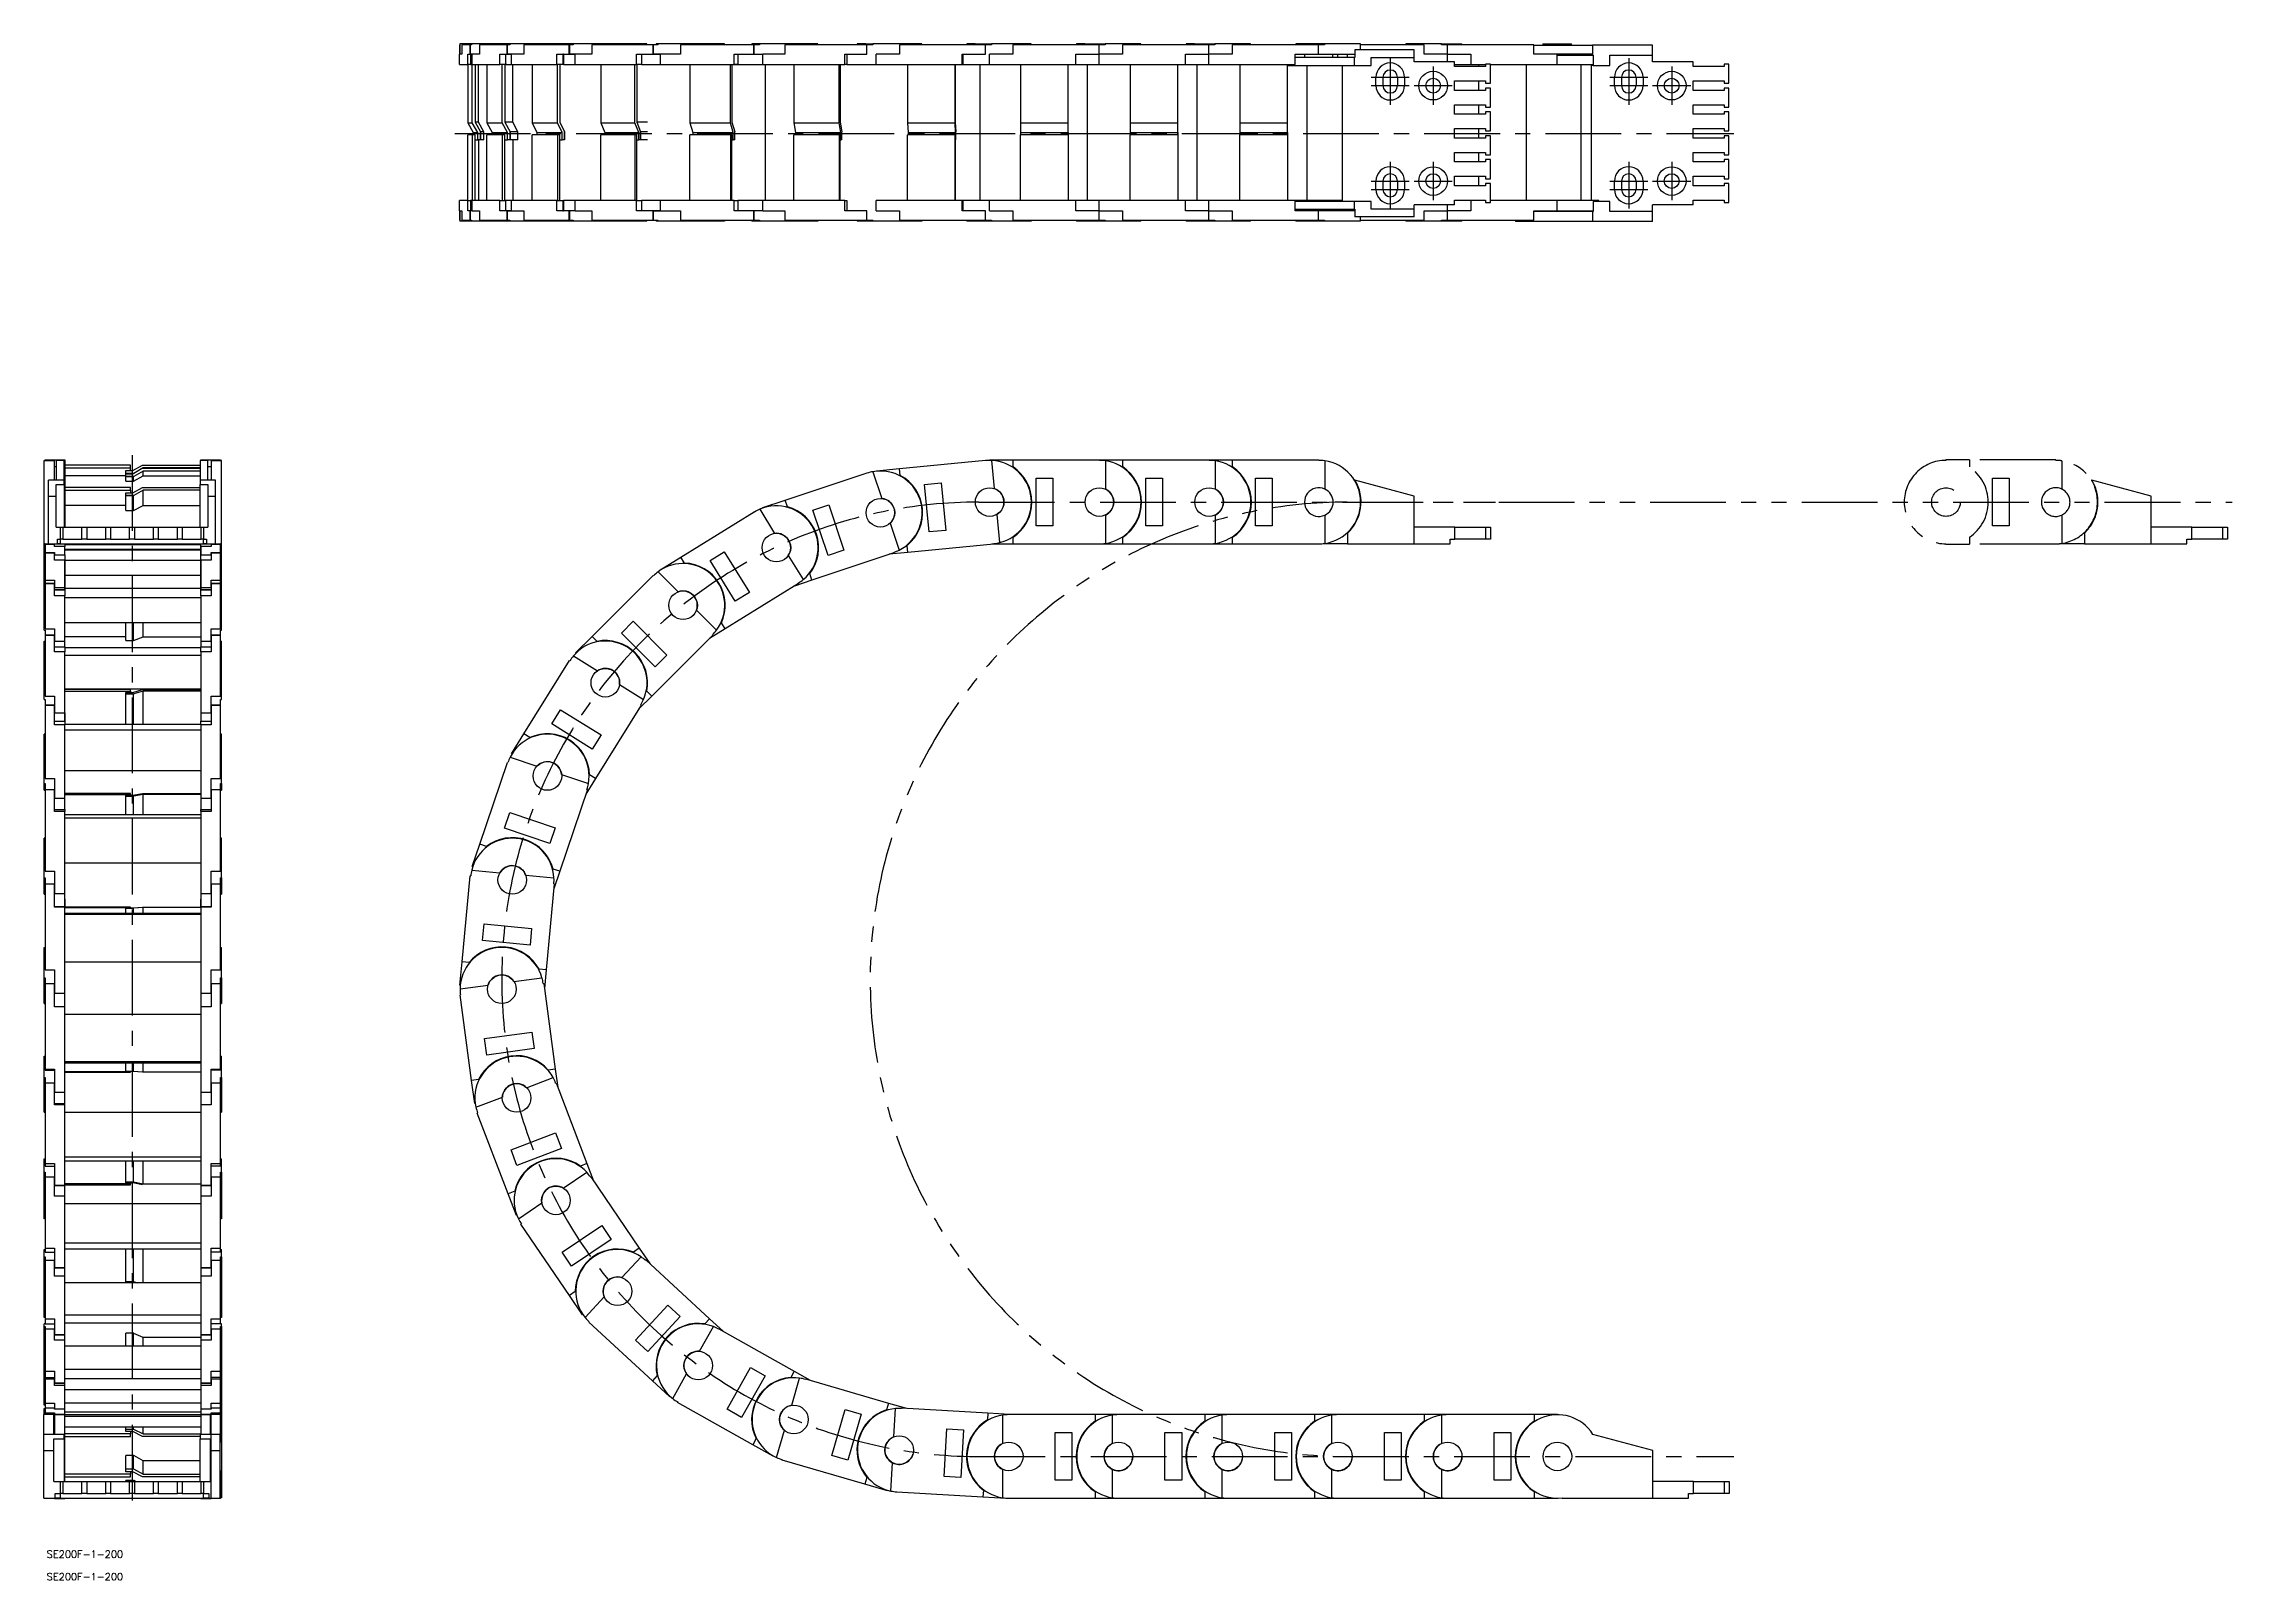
# Model space of a CAD drawing. Extents: x -174 to 743, y -570 to 74.
import ezdxf

# ---------------------------------------------------------------- set-up
doc = ezdxf.new("R2010")
doc.units = 0
doc.linetypes.add('CENTER', pattern=[50.8, 31.75, -6.35, 6.35, -6.35])
doc.linetypes.add('PHANTOM', pattern=[63.5, 31.75, -6.35, 6.35, -6.35, 6.35, -6.35])
doc.layers.get('0').update_dxf_attribs({"linetype": 'CONTINUOUS'})
doc.layers.add('CENTER', color=1, linetype='CONTINUOUS')
doc.styles.get("Standard").update_dxf_attribs({"font": 'txt.shx', "height": 3, "bigfont": 'bigfont.shx'})

# ---------------------------------------------------------------- blocks, each defined once
blk = doc.blocks.new('*U2')
at = {"color": 7, "linetype": 'CONTINUOUS'}
blk.add_text('SE200F-1-200', height=3, dxfattribs=at).set_placement((-173.09, -569.59))
blk = doc.blocks.new('*U3')
at = {"color": 7, "linetype": 'CONTINUOUS'}
blk.add_text('SE200F-1-200', height=3, dxfattribs=at).set_placement((-173.09, -560.17))

msp = doc.modelspace()

# ---------------------------------------------------------------- linework, layer by layer
at = {"color": 7, "linetype": 'CONTINUOUS'}
for p, q in [((0.081403, 70.05), (0.081403, 74)), ((0.119755, 74), (0.081403, 74)), ((0.119755, 74), (0.119755, 70.05)), ((0.120329, 74), (0.119755, 74)), ((4.990784, 74.4), (0.120329, 74.4)), ((0.120329, 74.4), (0.120329, 74)), ((0.932114, 74), (0.932114, 70.05)), ((4.375228, 74), (0.932114, 74)), ((4.375228, 70.05), (4.375228, 74)), ((4.574322, 74), (4.375228, 74)), ((4.574322, 70.05), (4.574322, 74)), ((4.990784, 74), (4.574322, 74)), ((30.744656, 74.4), (4.990784, 74.4)), ((21.107197, 74.4), (4.990784, 74.4)), ((4.990784, 74.4), (4.990784, 74)), ((19.947574, 74), (8.362264, 74)), ((8.362264, 74), (8.362264, 70.05)), ((19.947574, 70.05), (19.947574, 74)), ((20.137055, 74), (19.947574, 74)), ((20.137055, 70.05), (20.137055, 74)), ((21.107197, 74), (20.137055, 74)), ((21.107197, 74), (20.137055, 74)), ((47.617008, 74.4), (21.107197, 74.4)), ((21.107197, 74.4), (21.107197, 74)), ((26.860021, 74), (26.860021, 70.05)), ((45.974662, 74), (26.860021, 74)), ((45.974662, 70.05), (45.974662, 74)), ((46.144507, 74), (45.974662, 74)), ((46.144507, 70.05), (46.144507, 74)), ((47.617008, 74), (46.144507, 74)), ((78.505971, 74.4), (47.617008, 74.4)), ((78.505971, 74.4), (47.617008, 74.4)), ((47.617008, 74.4), (47.617008, 74)), ((55.446852, 74), (55.446852, 70.05)), ((81.07966, 74), (55.446852, 74)), ((78.505971, 74), (78.505971, 74.4)), ((81.07966, 70.05), (81.07966, 74)), ((81.220885, 74), (81.07966, 74)), ((81.220885, 70.05), (81.220885, 74)), ((83.11785, 74), (81.220885, 74)), ((82.45146, 74.4), (82.45146, 74)), ((83.11785, 74.4), (82.45146, 74.4)), ((111.078047, 74.4), (83.11785, 74.4)), ((83.11785, 74.4), (83.11785, 74)), ((123.405514, 74), (92.610514, 74)), ((92.610514, 74), (92.610514, 70.05)), ((111.078047, 74), (111.078047, 74.4)), ((122.518774, 74.4), (122.518774, 74)), ((125.731727, 74.4), (122.518774, 74.4)), ((125.731727, 74.4), (122.518774, 74.4)), ((123.405514, 70.05), (123.405514, 74)), ((123.510647, 74), (123.405514, 74)), ((123.510647, 70.05), (123.510647, 74)), ((125.731727, 74), (123.510647, 74)), ((150.209815, 74.4), (125.731727, 74.4)), ((125.731727, 74.4), (125.731727, 74)), ((136.38505, 74), (136.38505, 70.05)), ((170.713186, 74), (136.38505, 74)), ((150.209815, 74), (150.209815, 74.4)), ((170.331203, 74.4), (166.689066, 74.4)), ((166.689066, 74.4), (166.689066, 74)), ((170.331203, 74.4), (173.204365, 74.4)), ((170.331203, 74.4), (173.204365, 74.4)), ((170.331203, 74.4), (170.331203, 74)), ((170.713186, 70.05), (170.713186, 74)), ((170.776666, 74), (170.713186, 74)), ((170.776666, 70.05), (170.776666, 74)), ((173.204365, 74), (170.776666, 74)), ((173.204365, 74), (170.776666, 74)), ((193.831203, 74.4), (173.204365, 74.4)), ((173.204365, 74.4), (173.204365, 74)), ((184.364641, 74), (184.364641, 70.05)), ((220.393282, 74), (184.364641, 74)), ((193.831203, 74), (193.831203, 74.4)), ((216.113455, 74.4), (212.613455, 74.4)), ((212.613455, 74.4), (212.613455, 74)), ((216.113455, 74.4), (222.918329, 74.4)), ((216.113455, 74.4), (216.113455, 74)), ((220.393282, 70.05), (220.393282, 74)), ((220.412719, 74), (220.393282, 74)), ((220.412719, 70.05), (220.412719, 74)), ((222.918329, 74), (220.412719, 74)), ((222.918329, 74), (220.412719, 74)), ((239.613455, 74.4), (222.918329, 74.4)), ((222.918329, 74.4), (222.918329, 74)), ((268.113455, 74), (231.913455, 74)), ((231.913455, 74), (231.913455, 70.05)), ((239.613455, 74), (239.613455, 74.4)), ((262.113455, 74.4), (258.613455, 74.4)), ((258.613455, 74.4), (258.613455, 74)), ((262.113455, 74.4), (270.613455, 74.4)), ((262.113455, 74.4), (262.113455, 74)), ((268.113455, 70.05), (268.113455, 74)), ((270.613455, 74), (268.113455, 74)), ((285.613455, 74.4), (270.613455, 74.4)), ((270.613455, 74.4), (270.613455, 74)), ((277.913455, 74), (277.913455, 70.05)), ((314.113455, 74), (277.913455, 74)), ((285.613455, 74), (285.613455, 74.4)), ((308.113455, 74.4), (304.613455, 74.4)), ((304.613455, 74.4), (304.613455, 74)), ((308.113455, 74.4), (316.613455, 74.4)), ((308.113455, 74.4), (308.113455, 74)), ((314.113455, 70.05), (314.113455, 74)), ((316.613455, 74), (314.113455, 74)), ((331.613455, 74.4), (316.613455, 74.4)), ((316.613455, 74.4), (316.613455, 74)), ((360.113455, 74), (323.913455, 74)), ((323.913455, 74), (323.913455, 70.05)), ((331.613455, 74), (331.613455, 74.4)), ((362.613455, 74.4), (350.613455, 74.4)), ((350.613455, 74.4), (350.613455, 74)), ((360.113455, 70.05), (360.113455, 74)), ((362.613455, 74), (360.113455, 74)), ((377.613455, 74.4), (362.613455, 74.4)), ((362.613455, 74.4), (362.613455, 74)), ((377.613455, 71.85), (377.613455, 74.4)), ((404.313455, 74), (377.613455, 74)), ((411.613455, 74.4), (396.613455, 74.4)), ((396.613455, 74.4), (396.613455, 74)), ((404.313455, 70.05), (404.313455, 74)), ((411.613455, 74.4), (420.113455, 74.4)), ((411.613455, 74), (411.613455, 74.4)), ((414.113455, 74), (411.613455, 74)), ((450.313455, 74), (414.113455, 74)), ((414.113455, 70.05), (414.113455, 74)), ((420.113455, 74), (420.113455, 74.4)), ((450.313455, 70.05), (450.313455, 74)), ((450.313463, 73.85), (474.978388, 73.85)), ((454.113455, 74.4), (466.113455, 74.4)), ((454.113455, 74.4), (454.113455, 73.85)), ((466.113455, 73.85), (466.113455, 74.4)), ((474.978388, 73.85), (474.978388, 69.6)), ((500.113455, 73.85), (474.978388, 73.85)), ((500.113455, 69.6), (500.113455, 73.85)), ((0, 65.7), (0, 70.05)), ((0.932114, 70.05), (0, 70.05)), ((0, 65.7), (3.443114, 65.7)), ((3.426503, 65.7), (3.426503, 41.2)), ((3.443114, 65.7), (3.443114, 70.05)), ((3.443114, 70.05), (4.375228, 70.05)), ((4.494984, 65.7), (3.443114, 65.7)), ((4.481512, 65.7), (4.336398, 65.7)), ((4.375228, 70.05), (4.574322, 70.05)), ((4.494984, 70.05), (4.494984, 65.7)), ((5.22591, 70.05), (4.494984, 70.05)), ((5.22591, 70.05), (4.494984, 70.05)), ((4.494984, 65.7), (5.22591, 65.7)), ((4.494984, 65.7), (5.22591, 65.7)), ((4.574322, 70.05), (5.22591, 70.05)), ((5.22591, 65.7), (5.22591, 70.05)), ((8.362264, 70.05), (5.22591, 70.05)), ((5.22591, 65.7), (16.811219, 65.7)), ((5.328777, 41.2), (5.328777, 65.7)), ((6.523337, 65.7), (6.523337, 41.521539)), ((7.900084, 41.521539), (7.900084, 65.7)), ((11.470672, 65.7), (11.470672, 41.2)), ((16.811219, 65.7), (16.811219, 70.05)), ((16.811219, 70.05), (19.947574, 70.05)), ((19.616105, 65.7), (16.811219, 65.7)), ((17.871395, 41.2), (17.871395, 65.7)), ((19.008282, 65.7), (19.008282, 41.521539)), ((19.216648, 70.05), (19.216648, 65.7)), ((19.216648, 65.7), (21.685339, 65.7)), ((19.947574, 70.05), (20.137055, 70.05)), ((21.685339, 70.05), (19.947574, 70.05)), ((20.137055, 70.05), (21.685339, 70.05)), ((21.685339, 65.7), (21.685339, 70.05)), ((26.860021, 70.05), (21.685339, 70.05)), ((21.685339, 65.7), (40.79998, 65.7)), ((22.271159, 41.521539), (22.271159, 65.7)), ((30.418011, 65.7), (30.418011, 41.2)), ((40.79998, 65.7), (40.79998, 70.05)), ((40.79998, 70.05), (45.974662, 70.05)), ((43.314197, 65.7), (40.79998, 65.7)), ((40.978586, 41.2), (40.978586, 65.7)), ((41.997658, 65.7), (41.997658, 41.521539)), ((43.505971, 65.7), (42.014894, 65.7)), ((43.314197, 70.045), (43.314197, 65.7)), ((43.505971, 70.045), (43.314197, 70.045)), ((43.505971, 65.7), (43.314197, 65.7)), ((43.505971, 70.05), (43.505971, 65.7)), ((43.505971, 65.7), (48.507583, 65.7)), ((48.507583, 70.05), (45.974662, 70.05)), ((45.974662, 70.05), (46.144507, 70.05)), ((46.144507, 70.05), (48.507583, 70.05)), ((48.507583, 65.7), (48.507583, 70.05)), ((55.446852, 70.05), (48.507583, 70.05)), ((48.507583, 65.7), (74.140392, 65.7)), ((59.266207, 65.7), (59.266207, 41.2)), ((73.42798, 41.2), (73.42798, 65.7)), ((74.140392, 65.7), (74.140392, 70.05)), ((74.140392, 70.05), (81.07966, 70.05)), ((76.230939, 65.7), (74.140392, 65.7)), ((74.275328, 65.7), (74.275328, 41.521539)), ((76.230939, 70.045), (76.230939, 65.7)), ((76.232064, 65.7), (84.273746, 65.7)), ((76.232064, 65.7), (84.273746, 65.7)), ((84.273746, 70.05), (81.07966, 70.05)), ((84.273746, 70.05), (81.07966, 70.05)), ((81.07966, 70.05), (81.220885, 70.05)), ((81.220885, 70.05), (84.273746, 70.05)), ((84.273746, 65.7), (84.273746, 70.05)), ((92.610514, 70.05), (84.273746, 70.05)), ((84.273746, 65.7), (115.068746, 65.7)), ((96.489191, 65.7), (96.489191, 41.2)), ((113.503003, 41.2), (113.503003, 65.7)), ((114.133803, 65.7), (114.133803, 41.521539)), ((115.068746, 65.7), (115.068746, 70.05)), ((115.068746, 70.05), (123.405514, 70.05)), ((116.625034, 65.7), (115.068746, 65.7)), ((115.209815, 65.7), (127.091798, 65.7)), ((116.625034, 70.045), (116.625034, 65.7)), ((123.405514, 70.05), (123.510647, 70.05)), ((123.510647, 70.05), (123.405514, 70.05)), ((123.510647, 70.05), (127.091798, 70.05)), ((127.091798, 65.7), (127.091798, 70.05)), ((136.38505, 70.05), (127.091798, 70.05)), ((127.091798, 65.7), (161.419934, 65.7)), ((128.063971, 65.7), (128.063971, 8.7)), ((140.117866, 65.7), (140.117866, 41.2)), ((159.083687, 41.2), (159.083687, 65.7)), ((159.46457, 65.7), (159.46457, 41.521539)), ((161.419934, 65.7), (161.419934, 70.05)), ((161.419934, 70.05), (170.713186, 70.05)), ((162.359633, 65.7), (161.419934, 65.7)), ((162.359633, 70.045), (162.359633, 65.7)), ((162.35986, 65.7), (174.611031, 65.7)), ((170.713186, 70.05), (170.776666, 70.05)), ((184.364641, 70.05), (174.611031, 70.05)), ((174.611031, 65.7), (174.611031, 70.05)), ((174.630467, 70.05), (174.611031, 70.05)), ((174.611031, 65.7), (210.639672, 65.7)), ((187.7633, 65.7), (187.7633, 41.2)), ((207.668627, 41.2), (207.668627, 65.7)), ((207.785249, 65.7), (207.785249, 41.521539)), ((210.639672, 65.7), (210.639672, 70.05)), ((210.639672, 70.05), (220.393282, 70.05)), ((210.639672, 65.7), (222.113455, 65.7)), ((210.927397, 65.7), (210.639672, 65.7)), ((210.927397, 70.045), (210.927397, 65.7)), ((218.091941, 65.7), (218.091941, 8.7)), ((220.393282, 70.05), (220.412719, 70.05)), ((231.913455, 70.05), (222.113455, 70.05)), ((222.113455, 65.7), (222.113455, 70.05)), ((222.113455, 65.7), (258.313455, 65.7)), ((235.113455, 65.7), (235.113455, 41.2)), ((255.113455, 41.2), (255.113455, 65.7)), ((258.313455, 70.05), (268.113455, 70.05)), ((258.313455, 65.7), (258.313455, 70.05)), ((258.313455, 65.7), (268.113455, 65.7)), ((263.113455, 65.7), (263.113455, 8.7)), ((268.113455, 65.7), (268.113455, 70.05)), ((277.913455, 70.05), (268.113455, 70.05)), ((268.113455, 65.7), (304.313455, 65.7)), ((281.113455, 65.7), (281.113455, 41.2)), ((301.113455, 41.2), (301.113455, 65.7)), ((304.313455, 70.05), (314.113455, 70.05)), ((304.313455, 65.7), (304.313455, 70.05)), ((304.313455, 65.7), (314.113455, 65.7)), ((309.113455, 65.7), (309.113455, 8.7)), ((314.113455, 65.7), (314.113455, 70.05)), ((323.913455, 70.05), (314.113455, 70.05)), ((314.113455, 65.7), (350.313455, 65.7)), ((327.113455, 65.7), (327.113455, 41.2)), ((347.113455, 41.2), (347.113455, 65.7)), ((347.113621, 65.35), (374.978388, 65.35)), ((350.313455, 65.7), (350.313455, 70.05)), ((350.313455, 70.05), (360.113455, 70.05)), ((374.978388, 68.6), (350.313463, 68.6)), ((354.113455, 70.05), (354.113455, 68.6)), ((355.113455, 65.35), (355.113455, 8.7)), ((360.113455, 70.05), (368.513455, 70.05)), ((366.113455, 68.6), (366.113455, 70.05)), ((368.113455, 68.6), (368.113455, 70.05)), ((368.513455, 70.05), (368.513455, 70.045)), ((368.513455, 70.045), (375.259071, 70.045)), ((370.113455, 8.35), (370.113455, 65.35)), ((372.113455, 70.045), (372.113455, 68.6)), ((374.978388, 68.6), (374.978388, 65.35)), ((375.259071, 68.6), (374.978388, 68.6)), ((374.978388, 65.35), (382.113455, 65.35)), ((400.113455, 71.85), (375.259071, 71.85)), ((375.259071, 71.85), (375.259071, 68.6)), ((382.113455, 68.6), (400.113455, 68.6)), ((382.113455, 65.35), (382.113455, 68.6)), ((400.113455, 68.6), (400.113455, 71.85)), ((400.113455, 66.85), (400.113455, 68.6)), ((417.113455, 66.85), (400.113455, 66.85)), ((414.113455, 70.05), (404.313455, 70.05)), ((414.113455, 66.85), (414.113455, 70.05)), ((414.113455, 70.05), (423.913455, 70.05)), ((417.113455, 64.85), (417.113455, 66.85)), ((430.113455, 64.85), (417.113455, 64.85)), ((417.11821, 65.7), (423.913455, 65.7)), ((423.913455, 70.05), (423.913455, 65.7)), ((423.913455, 65.7), (430.113455, 65.7)), ((427.113455, 65.7), (427.113455, 64.85)), ((430.113455, 65.85), (430.113455, 64.85)), ((432.113455, 65.85), (430.113455, 65.85)), ((432.113455, 57.85), (432.113455, 65.85)), ((432.113455, 65.7), (460.113455, 65.7)), ((447.113455, 65.7), (447.113455, 8.7)), ((460.113455, 70.05), (450.313455, 70.05)), ((474.978388, 70.05), (460.113455, 70.05)), ((460.113455, 65.7), (460.113455, 70.05)), ((460.113455, 69.6), (474.978388, 69.6)), ((460.113455, 65.7), (475.259071, 65.7)), ((470.113455, 8.7), (470.113455, 65.7)), ((474.362666, 65.35), (474.362666, 8.7)), ((475.259071, 65.35), (474.362666, 65.35)), ((474.978388, 69.6), (475.259071, 69.6)), ((475.259071, 69.6), (475.259071, 65.35)), ((475.259071, 65.35), (482.113455, 65.35)), ((482.113455, 65.35), (482.113455, 69.6)), ((482.113455, 69.6), (500.113455, 69.6)), ((500.113455, 66.85), (500.113455, 69.6)), ((517.113455, 66.85), (500.113455, 66.85)), ((517.113455, 64.85), (517.113455, 66.85)), ((530.113455, 64.85), (517.113455, 64.85)), ((532.113455, 65.85), (530.113455, 65.85)), ((530.113455, 65.85), (530.113455, 64.85)), ((532.113455, 57.85), (532.113455, 65.85)), ((384.113455, 56.85), (384.113455, 60.35)), ((387.063455, 60.35), (387.063455, 56.85)), ((393.163455, 60.35), (393.163455, 56.85)), ((396.113455, 60.35), (396.113455, 56.85)), ((417.113455, 54.85), (417.113455, 58.85)), ((417.113455, 58.85), (430.113455, 58.85)), ((427.113455, 58.85), (427.113455, 54.85)), ((430.113455, 58.85), (430.113455, 57.85)), ((430.113455, 57.85), (432.113455, 57.85)), ((430.113455, 55.85), (430.113455, 54.85)), ((432.113455, 55.85), (430.113455, 55.85)), ((432.113455, 47.85), (432.113455, 55.85)), ((484.113455, 56.85), (484.113455, 60.35)), ((487.063455, 60.35), (487.063455, 56.85)), ((493.163455, 60.35), (493.163455, 56.85)), ((496.113455, 60.35), (496.113455, 56.85)), ((517.113455, 54.85), (517.113455, 58.85)), ((517.113455, 58.85), (530.113455, 58.85)), ((530.113455, 58.85), (530.113455, 57.85)), ((530.113455, 57.85), (532.113455, 57.85)), ((532.113455, 55.85), (530.113455, 55.85)), ((530.113455, 55.85), (530.113455, 54.85)), ((532.113455, 47.85), (532.113455, 55.85)), ((430.113455, 54.85), (417.113455, 54.85)), ((417.113455, 44.85), (417.113455, 48.85)), ((417.113455, 48.85), (430.113455, 48.85)), ((427.113455, 48.85), (427.113455, 44.85)), ((430.113455, 48.85), (430.113455, 47.85)), ((430.113455, 47.85), (432.113455, 47.85)), ((530.113455, 54.85), (517.113455, 54.85)), ((517.113455, 44.85), (517.113455, 48.85)), ((517.113455, 48.85), (530.113455, 48.85)), ((530.113455, 48.85), (530.113455, 47.85)), ((530.113455, 47.85), (532.113455, 47.85)), ((3.426503, 41.2), (5.725435, 37.2)), ((3.426503, 41.2), (5.328777, 41.2)), ((7.627708, 37.2), (5.328777, 41.2)), ((5.725435, 37.2), (5.725435, 36.2)), ((5.725435, 37.2), (7.627708, 37.2)), ((6.523337, 41.521539), (8.800887, 37.558741)), ((7.900084, 41.521539), (6.523337, 41.521539)), ((7.627708, 34.2), (7.627708, 37.2)), ((10.188394, 37.521539), (7.900084, 41.521539)), ((8.800887, 34.2), (8.800887, 37.558741)), ((8.820383, 37.521539), (8.820383, 34.2)), ((10.188394, 37.521539), (8.820383, 37.521539)), ((10.188394, 34.2), (10.188394, 37.521539)), ((11.470672, 41.2), (17.871395, 41.2)), ((11.470672, 41.2), (13.658611, 37.2)), ((13.658611, 37.2), (13.658611, 36.2)), ((13.658611, 37.2), (20.059334, 37.2)), ((20.059334, 37.2), (17.871395, 41.2)), ((19.008282, 41.521539), (21.175872, 37.558741)), ((22.271159, 41.521539), (19.008282, 41.521539)), ((20.059334, 34.2), (20.059334, 37.2)), ((21.175872, 34.2), (21.175872, 37.558741)), ((21.189879, 37.521539), (21.189879, 34.2)), ((24.427797, 37.521539), (21.189879, 37.521539)), ((24.427797, 37.521539), (22.271159, 41.521539)), ((24.427797, 34.2), (24.427797, 37.521539)), ((30.418011, 41.2), (40.978586, 41.2)), ((30.418011, 41.2), (32.379216, 37.2)), ((32.379216, 37.2), (32.379216, 36.2)), ((32.379216, 37.2), (42.939791, 37.2)), ((42.939791, 37.2), (40.978586, 41.2)), ((41.997658, 41.521539), (43.940623, 37.558741)), ((42.939791, 34.2), (42.939791, 37.2)), ((43.940623, 34.2), (43.940623, 37.558741)), ((43.948401, 37.521539), (43.948401, 34.2)), ((59.266207, 41.2), (60.89693, 37.2)), ((59.266207, 41.2), (73.42798, 41.2)), ((60.89693, 37.2), (60.89693, 36.2)), ((60.89693, 37.2), (75.058702, 37.2)), ((75.058702, 37.2), (73.42798, 41.2)), ((74.275328, 41.521539), (75.890884, 37.558741)), ((78.82583, 41.521539), (74.275328, 41.521539)), ((75.058702, 34.2), (75.058702, 37.2)), ((75.890884, 34.2), (75.890884, 37.558741)), ((75.892021, 37.521539), (75.892021, 34.2)), ((78.82583, 37.521539), (75.892021, 37.521539)), ((96.489191, 41.2), (113.503003, 41.2)), ((96.489191, 41.2), (97.703166, 37.2)), ((97.703166, 37.2), (97.703166, 36.2)), ((97.703166, 37.2), (114.716978, 37.2)), ((114.716978, 37.2), (113.503003, 41.2)), ((114.133803, 41.521539), (115.336488, 37.558741)), ((114.716978, 34.2), (114.716978, 37.2)), ((115.336488, 34.2), (115.336488, 37.558741)), ((140.117866, 41.2), (159.083687, 41.2)), ((140.117866, 41.2), (140.850875, 37.2)), ((140.850875, 37.2), (140.850875, 36.2)), ((140.850875, 37.2), (159.816696, 37.2)), ((159.816696, 37.2), (159.083687, 41.2)), ((159.46457, 41.521539), (160.190761, 37.558741)), ((159.816696, 34.2), (159.816696, 37.2)), ((160.190761, 34.2), (160.190761, 37.558741)), ((187.7633, 41.2), (207.668627, 41.2)), ((187.7633, 41.2), (187.987739, 37.2)), ((187.987739, 37.2), (187.987739, 36.2)), ((187.987739, 37.2), (207.893066, 37.2)), ((207.893066, 37.2), (207.668627, 41.2)), ((207.785249, 41.521539), (208.0076, 37.558741)), ((207.893066, 34.2), (207.893066, 37.2)), ((208.0076, 34.2), (208.0076, 37.558741)), ((235.113455, 41.2), (255.113455, 41.2)), ((235.113455, 41.2), (235.113455, 37.2)), ((235.113455, 37.2), (235.113455, 36.2)), ((235.113455, 37.2), (255.113455, 37.2)), ((255.113455, 37.2), (255.113455, 41.2)), ((255.113455, 37.2), (255.113455, 36.2)), ((255.113455, 36.2), (255.113455, 37.2)), ((281.113455, 41.2), (301.113455, 41.2)), ((281.113455, 41.2), (281.113455, 37.2)), ((281.113455, 37.2), (281.113455, 36.2)), ((281.113455, 37.2), (301.113455, 37.2)), ((301.113455, 37.2), (301.113455, 41.2)), ((301.113455, 37.2), (301.113455, 36.2)), ((301.113455, 36.2), (301.113455, 37.2)), ((327.113455, 41.2), (347.113455, 41.2)), ((327.113455, 41.2), (327.113455, 37.2)), ((327.113455, 37.2), (327.113455, 36.2)), ((327.113455, 37.2), (347.113455, 37.2)), ((347.113455, 37.2), (347.113455, 41.2)), ((347.113455, 37.2), (347.113455, 36.2)), ((347.113455, 36.2), (347.113455, 37.2)), ((430.113455, 44.85), (417.113455, 44.85)), ((417.113455, 34.85), (417.113455, 38.85)), ((417.113455, 38.85), (430.113455, 38.85)), ((427.113455, 38.85), (427.113455, 34.85)), ((430.113455, 45.85), (430.113455, 44.85)), ((432.113455, 45.85), (430.113455, 45.85)), ((430.113455, 38.85), (430.113455, 37.85)), ((430.113455, 37.85), (432.113455, 37.85)), ((432.113455, 37.85), (432.113455, 45.85)), ((530.113455, 44.85), (517.113455, 44.85)), ((517.113455, 34.85), (517.113455, 38.85)), ((517.113455, 38.85), (530.113455, 38.85)), ((532.113455, 45.85), (530.113455, 45.85)), ((530.113455, 45.85), (530.113455, 44.85)), ((530.113455, 38.85), (530.113455, 37.85)), ((530.113455, 37.85), (532.113455, 37.85)), ((532.113455, 37.85), (532.113455, 45.85)), ((3.426503, 8.7), (3.426503, 36.2)), ((5.328777, 36.2), (3.426503, 36.2)), ((5.328777, 36.2), (5.328777, 8.7)), ((6.523337, 36.2), (5.328777, 36.2)), ((6.523337, 8.7), (6.523337, 36.2)), ((6.523337, 34.2), (7.627708, 34.2)), ((10.188394, 34.2), (7.627708, 34.2)), ((8.800887, 34.2), (7.627708, 34.2)), ((7.900084, 34.2), (7.900084, 8.7)), ((8.820383, 34.2), (8.800887, 34.2)), ((8.820383, 34.2), (8.800887, 34.2)), ((11.470672, 8.7), (11.470672, 36.2)), ((17.871395, 36.2), (11.470672, 36.2)), ((17.871395, 36.2), (17.871395, 8.7)), ((19.008282, 36.2), (17.871395, 36.2)), ((19.008282, 8.7), (19.008282, 36.2)), ((19.008282, 34.2), (20.059334, 34.2)), ((24.427797, 34.2), (20.059334, 34.2)), ((21.175872, 34.2), (20.059334, 34.2)), ((21.189879, 34.2), (21.175872, 34.2)), ((22.271159, 34.2), (22.271159, 8.7)), ((30.418011, 8.7), (30.418011, 36.2)), ((40.978586, 36.2), (30.418011, 36.2)), ((40.978586, 36.2), (40.978586, 8.7)), ((41.997658, 36.2), (40.978586, 36.2)), ((41.997658, 8.7), (41.997658, 36.2)), ((41.997658, 34.2), (42.939791, 34.2)), ((43.940623, 34.2), (42.939791, 34.2)), ((43.948401, 34.2), (43.940623, 34.2)), ((59.266207, 8.7), (59.266207, 36.2)), ((73.42798, 36.2), (59.266207, 36.2)), ((73.42798, 36.2), (73.42798, 8.7)), ((74.275328, 36.2), (73.42798, 36.2)), ((74.275328, 8.7), (74.275328, 36.2)), ((74.275328, 34.2), (75.058702, 34.2)), ((78.82583, 34.2), (75.058702, 34.2)), ((75.890884, 34.2), (75.058702, 34.2)), ((75.892021, 34.2), (75.890884, 34.2)), ((113.503003, 36.2), (96.489191, 36.2)), ((96.489191, 8.7), (96.489191, 36.2)), ((113.503003, 36.2), (113.503003, 8.7)), ((114.133803, 36.2), (113.503003, 36.2)), ((114.133803, 8.7), (114.133803, 36.2)), ((114.133803, 34.2), (114.716978, 34.2)), ((115.336488, 34.2), (114.716978, 34.2)), ((140.117866, 8.7), (140.117866, 36.2)), ((159.083687, 36.2), (140.117866, 36.2)), ((159.083687, 36.2), (159.083687, 8.7)), ((159.46457, 36.2), (159.083687, 36.2)), ((159.46457, 8.7), (159.46457, 36.2)), ((159.46457, 34.2), (159.816696, 34.2)), ((160.190761, 34.2), (159.816696, 34.2)), ((187.7633, 8.7), (187.7633, 36.2)), ((207.668627, 36.2), (187.7633, 36.2)), ((207.668627, 36.2), (207.668627, 8.7)), ((207.785249, 36.2), (207.668627, 36.2)), ((207.785249, 8.7), (207.785249, 36.2)), ((207.785249, 34.2), (207.893066, 34.2)), ((208.0076, 34.2), (207.893066, 34.2)), ((235.113455, 8.7), (235.113455, 36.2)), ((255.113455, 36.2), (235.113455, 36.2)), ((255.113455, 36.2), (255.113455, 8.7)), ((281.113455, 8.7), (281.113455, 36.2)), ((301.113455, 36.2), (281.113455, 36.2)), ((301.113455, 36.2), (301.113455, 8.7)), ((327.113455, 8.7), (327.113455, 36.2)), ((347.113455, 36.2), (327.113455, 36.2)), ((347.113455, 36.2), (347.113455, 8.7)), ((430.113455, 34.85), (417.113455, 34.85)), ((417.113455, 24.85), (417.113455, 28.85)), ((417.113455, 28.85), (430.113455, 28.85)), ((427.113455, 28.85), (427.113455, 24.85)), ((430.113455, 35.85), (430.113455, 34.85)), ((432.113455, 35.85), (430.113455, 35.85)), ((430.113455, 28.85), (430.113455, 27.85)), ((430.113455, 27.85), (432.113455, 27.85)), ((432.113455, 27.85), (432.113455, 35.85)), ((530.113455, 34.85), (517.113455, 34.85)), ((517.113455, 24.85), (517.113455, 28.85)), ((517.113455, 28.85), (530.113455, 28.85)), ((530.113455, 35.85), (530.113455, 34.85)), ((532.113455, 35.85), (530.113455, 35.85)), ((530.113455, 28.85), (530.113455, 27.85)), ((530.113455, 27.85), (532.113455, 27.85)), ((532.113455, 27.85), (532.113455, 35.85)), ((430.113455, 24.85), (417.113455, 24.85)), ((417.113455, 14.85), (417.113455, 18.85)), ((417.113455, 18.85), (430.113455, 18.85)), ((427.113455, 18.85), (427.113455, 14.85)), ((430.113455, 25.85), (430.113455, 24.85)), ((432.113455, 25.85), (430.113455, 25.85)), ((430.113455, 18.85), (430.113455, 17.85)), ((432.113455, 17.85), (432.113455, 25.85)), ((530.113455, 24.85), (517.113455, 24.85)), ((517.113455, 14.85), (517.113455, 18.85)), ((517.113455, 18.85), (530.113455, 18.85)), ((530.113455, 25.85), (530.113455, 24.85)), ((532.113455, 25.85), (530.113455, 25.85)), ((530.113455, 18.85), (530.113455, 17.85)), ((532.113455, 17.85), (532.113455, 25.85)), ((384.113455, 13.35), (384.113455, 16.85)), ((387.063455, 16.85), (387.063455, 13.35)), ((393.163455, 16.85), (393.163455, 13.35)), ((396.113455, 16.85), (396.113455, 13.35)), ((430.113455, 14.85), (417.113455, 14.85)), ((430.113455, 17.85), (432.113455, 17.85)), ((430.113455, 15.85), (430.113455, 14.85)), ((432.113455, 15.85), (430.113455, 15.85)), ((432.113455, 7.85), (432.113455, 15.85)), ((484.113455, 13.35), (484.113455, 16.85)), ((487.063455, 16.85), (487.063455, 13.35)), ((493.163455, 16.85), (493.163455, 13.35)), ((496.113455, 16.85), (496.113455, 13.35)), ((530.113455, 14.85), (517.113455, 14.85)), ((530.113455, 17.85), (532.113455, 17.85)), ((530.113455, 15.85), (530.113455, 14.85)), ((532.113455, 15.85), (530.113455, 15.85)), ((532.113455, 7.85), (532.113455, 15.85)), ((0, 4.35), (0, 8.7)), ((3.443114, 8.7), (0, 8.7)), ((0, 4.35), (0.932114, 4.35)), ((0.081403, 0.4), (0.081403, 4.35)), ((0.081403, 0.4), (0.120329, 0.4)), ((0.119755, 4.35), (0.119755, 0.4)), ((0.119755, 0.4), (0.120329, 0.4)), ((0.120329, 0.4), (0.120329, 0)), ((4.990784, 0), (0.120329, 0)), ((0.932114, 4.35), (0.932114, 0.4)), ((0.932114, 0.4), (4.375228, 0.4)), ((3.443114, 4.35), (3.443114, 8.7)), ((3.443114, 8.7), (4.494984, 8.7)), ((4.375228, 4.35), (3.443114, 4.35)), ((4.375228, 0.4), (4.375228, 4.35)), ((4.574322, 4.35), (4.375228, 4.35)), ((4.375228, 0.4), (4.574322, 0.4)), ((4.494984, 8.7), (4.494984, 4.35)), ((5.22591, 8.7), (4.494984, 8.7)), ((5.22591, 8.7), (4.494984, 8.7)), ((4.494984, 4.35), (4.574322, 4.35)), ((4.494984, 4.35), (4.574322, 4.35)), ((4.574322, 0.4), (4.574322, 4.35)), ((5.22591, 4.35), (4.574322, 4.35)), ((4.574322, 0.4), (4.990784, 0.4)), ((4.990784, 0.4), (4.990784, 0)), ((30.744656, 0), (4.990784, 0)), ((21.107197, 0), (4.990784, 0)), ((16.811219, 8.7), (5.22591, 8.7)), ((5.22591, 4.35), (5.22591, 8.7)), ((5.22591, 4.35), (8.362264, 4.35)), ((8.362264, 4.35), (8.362264, 0.4)), ((8.362264, 0.4), (19.947574, 0.4)), ((16.811219, 4.35), (16.811219, 8.7)), ((16.811219, 8.7), (19.216648, 8.7)), ((19.947574, 4.35), (16.811219, 4.35)), ((19.216648, 8.7), (19.216648, 4.35)), ((21.685339, 8.7), (19.216648, 8.7)), ((19.947574, 0.4), (19.947574, 4.35)), ((20.137055, 4.35), (19.947574, 4.35)), ((19.947574, 4.35), (21.685339, 4.35)), ((19.947574, 0.4), (20.137055, 0.4)), ((20.137055, 0.4), (20.137055, 4.35)), ((21.685339, 4.35), (20.137055, 4.35)), ((20.137055, 0.4), (21.107197, 0.4)), ((20.137055, 0.4), (21.107197, 0.4)), ((21.107197, 0.4), (21.107197, 0)), ((78.505971, 0), (21.107197, 0)), ((21.685339, 4.35), (21.685339, 8.7)), ((40.79998, 8.7), (21.685339, 8.7)), ((21.685339, 4.35), (26.860021, 4.35)), ((26.860021, 4.35), (26.860021, 0.4)), ((26.860021, 0.4), (45.974662, 0.4)), ((40.79998, 4.35), (40.79998, 8.7)), ((40.79998, 8.7), (43.314197, 8.7)), ((45.974662, 4.35), (40.79998, 4.35)), ((42.019572, 8.7), (43.314197, 8.7)), ((47.617008, 0), (42.724947, 0)), ((43.314197, 8.7), (43.314197, 4.355)), ((43.314197, 8.7), (43.50615, 8.7)), ((43.314197, 4.355), (43.505971, 4.355)), ((43.505971, 8.7), (43.505971, 4.35)), ((48.507583, 8.7), (43.505971, 8.7)), ((45.974662, 0.4), (45.974662, 4.35)), ((46.144507, 4.35), (45.974662, 4.35)), ((45.974662, 4.35), (46.144507, 4.35)), ((45.974662, 0.4), (46.144507, 0.4)), ((46.144507, 0.4), (46.144507, 4.35)), ((48.507583, 4.35), (46.144507, 4.35)), ((46.144507, 0.4), (47.617008, 0.4)), ((47.617008, 0.4), (47.617008, 0)), ((74.140392, 8.7), (48.507583, 8.7)), ((48.507583, 4.35), (48.507583, 8.7)), ((48.507583, 4.35), (55.446852, 4.35)), ((55.446852, 4.35), (55.446852, 0.4)), ((55.446852, 0.4), (81.07966, 0.4)), ((74.140392, 4.35), (74.140392, 8.7)), ((74.140392, 8.7), (76.230939, 8.7)), ((81.07966, 4.35), (74.140392, 4.35)), ((76.230939, 8.7), (76.230939, 4.355)), ((84.273746, 8.7), (76.230939, 8.7)), ((84.273746, 8.7), (76.230939, 8.7)), ((78.505971, 0), (78.505971, 0.4)), ((81.07966, 0.4), (81.07966, 4.35)), ((81.07966, 4.35), (84.273746, 4.35)), ((81.07966, 4.35), (84.273746, 4.35)), ((81.220885, 4.35), (81.07966, 4.35)), ((81.07966, 0.4), (81.220885, 0.4)), ((81.220885, 0.4), (81.220885, 4.35)), ((84.273746, 4.35), (81.220885, 4.35)), ((81.220885, 0.4), (83.11785, 0.4)), ((82.45146, 0.4), (82.45146, 0)), ((111.078047, 0), (82.45146, 0)), ((83.11785, 0.4), (83.11785, 0)), ((115.068746, 8.7), (84.273746, 8.7)), ((84.273746, 4.35), (84.273746, 8.7)), ((84.273746, 4.35), (92.610514, 4.35)), ((92.610514, 4.35), (92.610514, 0.4)), ((92.610514, 0.4), (123.405514, 0.4)), ((111.078047, 0.4), (111.078047, 0)), ((115.068746, 4.35), (115.068746, 8.7)), ((115.068746, 8.7), (116.625034, 8.7)), ((123.405514, 4.35), (115.068746, 4.35)), ((116.625034, 8.7), (116.625034, 4.355)), ((127.091798, 8.7), (116.625034, 8.7)), ((122.518774, 0.4), (122.518774, 0)), ((150.209815, 0), (122.518774, 0)), ((125.731727, 0), (122.518774, 0)), ((123.405514, 0.4), (123.405514, 4.35)), ((123.510647, 4.35), (123.405514, 4.35)), ((123.405514, 4.35), (123.510647, 4.35)), ((123.405514, 0.4), (123.510647, 0.4)), ((123.510647, 0.4), (123.510647, 4.35)), ((127.091798, 4.35), (123.510647, 4.35)), ((123.510647, 0.4), (125.731727, 0.4)), ((125.731727, 0.4), (125.731727, 0)), ((161.419934, 8.7), (127.091798, 8.7)), ((127.091798, 4.35), (127.091798, 8.7)), ((127.091798, 4.35), (136.38505, 4.35)), ((136.38505, 4.35), (136.38505, 0.4)), ((136.38505, 0.4), (170.713186, 0.4)), ((150.209815, 0.4), (150.209815, 0)), ((161.419934, 4.35), (161.419934, 8.7)), ((161.419934, 8.7), (162.359633, 8.7)), ((170.713186, 4.35), (161.419934, 4.35)), ((162.359633, 8.7), (162.359633, 4.355)), ((166.689066, 0.4), (166.689066, 0)), ((170.331203, 0), (166.689066, 0)), ((170.331203, 0.4), (170.331203, 0)), ((193.831203, 0), (170.331203, 0)), ((170.713186, 0.4), (170.713186, 4.35)), ((170.776666, 4.35), (170.713186, 4.35)), ((170.713186, 0.4), (170.776666, 0.4)), ((170.776666, 0.4), (170.776666, 4.35)), ((170.776666, 0.4), (173.204365, 0.4)), ((170.776666, 0.4), (173.204365, 0.4)), ((173.204365, 0.4), (173.204365, 0)), ((210.639672, 8.7), (174.611031, 8.7)), ((174.611031, 4.35), (174.611031, 8.7)), ((174.611031, 4.35), (184.364641, 4.35)), ((184.364641, 4.35), (184.364641, 0.4)), ((184.364641, 0.4), (220.393282, 0.4)), ((193.831203, 0.4), (193.831203, 0)), ((210.639672, 4.35), (210.639672, 8.7)), ((222.113455, 8.7), (210.639672, 8.7)), ((210.639672, 8.7), (210.927397, 8.7)), ((220.393282, 4.35), (210.639672, 4.35)), ((210.927397, 8.7), (210.927397, 4.355)), ((212.613455, 0.4), (212.613455, 0)), ((216.113455, 0), (212.613455, 0)), ((216.113455, 0.4), (216.113455, 0)), ((239.613455, 0), (216.113455, 0)), ((220.393282, 0.4), (220.393282, 4.35)), ((220.412719, 4.35), (220.393282, 4.35)), ((220.393282, 0.4), (220.412719, 0.4)), ((220.412719, 0.4), (220.412719, 4.35)), ((220.412719, 0.4), (222.918329, 0.4)), ((220.412719, 0.4), (222.918329, 0.4)), ((258.313455, 8.7), (222.113455, 8.7)), ((222.113455, 4.35), (222.113455, 8.7)), ((222.113455, 4.35), (231.913455, 4.35)), ((222.918329, 0.4), (222.918329, 0)), ((231.913455, 4.35), (231.913455, 0.4)), ((231.913455, 0.4), (268.113455, 0.4)), ((239.613455, 0.4), (239.613455, 0)), ((268.113455, 8.7), (258.313455, 8.7)), ((258.313455, 4.35), (258.313455, 8.7)), ((268.113455, 4.35), (258.313455, 4.35)), ((258.613455, 0.4), (258.613455, 0)), ((262.113455, 0), (258.613455, 0)), ((262.113455, 0.4), (262.113455, 0)), ((270.613455, 0), (262.113455, 0)), ((268.113455, 4.35), (268.113455, 8.7)), ((304.313455, 8.7), (268.113455, 8.7)), ((268.113455, 0.4), (268.113455, 4.35)), ((268.113455, 4.35), (277.913455, 4.35)), ((268.113455, 0.4), (270.613455, 0.4)), ((270.613455, 0.4), (270.613455, 0)), ((285.613455, 0), (270.613455, 0)), ((277.913455, 4.35), (277.913455, 0.4)), ((277.913455, 0.4), (314.113455, 0.4)), ((285.613455, 0), (285.613455, 0.4)), ((314.113455, 8.7), (304.313455, 8.7)), ((304.313455, 4.35), (304.313455, 8.7)), ((314.113455, 4.35), (304.313455, 4.35)), ((304.613455, 0.4), (304.613455, 0)), ((308.113455, 0), (304.613455, 0)), ((308.113455, 0.4), (308.113455, 0)), ((316.613455, 0), (308.113455, 0)), ((350.313455, 8.7), (314.113455, 8.7)), ((314.113455, 4.35), (314.113455, 8.7)), ((314.113455, 0.4), (314.113455, 4.35)), ((314.113455, 4.35), (323.913455, 4.35)), ((314.113455, 0.4), (316.613455, 0.4)), ((316.613455, 0.4), (316.613455, 0)), ((331.613455, 0), (316.613455, 0)), ((323.913455, 4.35), (323.913455, 0.4)), ((323.913455, 0.4), (360.113455, 0.4)), ((331.613455, 0), (331.613455, 0.4)), ((350.313455, 4.35), (350.313455, 8.7)), ((368.113455, 8.7), (350.313455, 8.7)), ((360.113455, 4.35), (350.313455, 4.35)), ((374.978388, 8.35), (350.313463, 8.35)), ((350.313463, 5.1), (374.978388, 5.1)), ((350.613455, 0.4), (350.613455, 0)), ((362.613455, 0), (350.613455, 0)), ((354.113455, 5.1), (354.113455, 4.35)), ((360.113455, 0.4), (360.113455, 4.35)), ((368.513455, 4.35), (360.113455, 4.35)), ((360.113455, 0.4), (362.613455, 0.4)), ((362.613455, 0), (362.113455, 0)), ((362.613455, 0.4), (362.613455, 0)), ((377.613455, 0), (362.613455, 0)), ((366.113455, 4.35), (366.113455, 5.1)), ((370.122163, 8.7), (368.113455, 8.7)), ((368.113455, 8.35), (368.113455, 8.7)), ((368.113455, 4.35), (368.113455, 5.1)), ((375.259071, 4.355), (368.513455, 4.355)), ((368.513455, 4.355), (368.513455, 4.35)), ((372.113455, 5.1), (372.113455, 4.355)), ((374.978388, 8.35), (374.978388, 5.1)), ((382.113455, 8.35), (374.978388, 8.35)), ((374.978388, 5.1), (375.259071, 5.1)), ((375.259071, 5.1), (375.259071, 1.85)), ((400.113455, 1.85), (375.259071, 1.85)), ((377.613455, 0), (377.613455, 1.85)), ((377.613455, 0.4), (404.313455, 0.4)), ((382.113455, 5.1), (382.113455, 8.35)), ((400.113455, 5.1), (382.113455, 5.1)), ((396.613455, 0.4), (396.613455, 0)), ((411.613455, 0), (396.613455, 0)), ((417.113455, 6.85), (400.113455, 6.85)), ((400.113455, 5.1), (400.113455, 6.85)), ((400.113455, 1.85), (400.113455, 5.1)), ((404.313455, 0.4), (404.313455, 4.35)), ((404.313455, 4.35), (414.113455, 4.35)), ((411.613455, 0.4), (414.113455, 0.4)), ((411.613455, 0), (411.613455, 0.4)), ((420.113455, 0), (411.613455, 0)), ((414.113455, 4.35), (414.113455, 6.85)), ((414.113455, 0.4), (414.113455, 4.35)), ((423.913455, 4.35), (414.113455, 4.35)), ((414.113455, 0.4), (450.313455, 0.4)), ((417.113455, 6.85), (417.113455, 8.85)), ((417.113455, 8.85), (430.113455, 8.85)), ((423.913455, 8.7), (417.11821, 8.7)), ((420.113455, 0), (420.113455, 0.4)), ((423.913455, 8.7), (423.913455, 4.35)), ((430.113455, 8.7), (423.913455, 8.7)), ((427.113455, 8.85), (427.113455, 8.7)), ((430.113455, 8.85), (430.113455, 7.85)), ((430.113455, 7.85), (432.113455, 7.85)), ((460.113455, 8.7), (432.113455, 8.7)), ((442.613455, 0.4), (442.613455, -0.15)), ((450.313455, 0.4), (450.313455, 4.35)), ((450.313455, 4.35), (460.113455, 4.35)), ((474.978388, 4.1), (450.313463, 4.1)), ((454.113455, 4.35), (454.113455, 4.1)), ((477.613455, 8.7), (460.113455, 8.7)), ((460.113455, 4.35), (460.113455, 8.7)), ((460.113455, 4.35), (475.259071, 4.35)), ((466.113455, 4.1), (466.113455, 4.35)), ((470.113455, 4.1), (470.113455, 4.35)), ((474.978388, 4.1), (474.978388, -0.15)), ((475.259071, 4.1), (474.978388, 4.1)), ((475.259071, 8.35), (475.259071, 4.1)), ((482.113455, 8.35), (475.259071, 8.35)), ((477.613455, 8.35), (477.613455, 8.7)), ((482.113455, 4.1), (482.113455, 8.35)), ((500.113455, 4.1), (482.113455, 4.1)), ((517.113455, 6.85), (500.113455, 6.85)), ((500.113455, 4.1), (500.113455, 6.85)), ((500.113455, -0.15), (500.113455, 4.1)), ((517.113455, 6.85), (517.113455, 8.85)), ((517.113455, 8.85), (530.113455, 8.85)), ((530.113455, 8.85), (530.113455, 7.85)), ((530.113455, 7.85), (532.113455, 7.85)), ((474.978388, -0.15), (442.613455, -0.15)), ((500.113455, -0.15), (474.978388, -0.15)), ((-174.180106, -135.020508), (-174.180106, -100.218519)), ((-173.780106, -100.218519), (-174.180106, -100.218519)), ((-173.780106, -100.379492), (-174.180106, -100.379492)), ((-173.780106, -100), (-169.830106, -100)), ((-173.780106, -100), (-173.780106, -100.2)), ((-173.780106, -100.2), (-169.830106, -100.2)), ((-173.780106, -100.2), (-173.780106, -100.379492)), ((-169.830106, -100), (-165.480106, -100)), ((-169.830106, -100.2), (-169.830106, -100)), ((-169.830106, -102.347801), (-169.830106, -100.2)), ((-165.830106, -100.2), (-169.080106, -100.2)), ((-169.080106, -100.2), (-169.080106, -108.465079)), ((-165.830106, -108.465079), (-165.830106, -100.2)), ((-165.480106, -100), (-165.480106, -102.960597)), ((-105.580106, -100.2), (-108.830106, -100.2)), ((-108.830106, -100.2), (-108.830106, -108.465079)), ((-108.480106, -100), (-104.130106, -100)), ((-108.480106, -100.2), (-108.480106, -100)), ((-105.580106, -108.465079), (-105.580106, -100.2)), ((-104.130106, -100), (-100.180106, -100)), ((-104.130106, -100), (-104.130106, -100.2)), ((-104.130106, -100.2), (-100.180106, -100.2)), ((-104.130106, -100.2), (-104.130106, -102.347801)), ((-100.180106, -100.2), (-100.180106, -100)), ((-100.180106, -100.218519), (-100.180106, -100.083786)), ((-100.180106, -100.218519), (-100.180106, -100.2)), ((-100.180106, -100.379492), (-100.180106, -100.2)), ((-100.180106, -100.379492), (-100.180106, -100.2)), ((-100.180106, -100.379492), (-100.180106, -100.2)), ((-99.780106, -100.218519), (-100.180106, -100.218519)), ((-99.780106, -100.379492), (-100.180106, -100.379492)), ((-99.780106, -134.695557), (-99.780106, -100.218519)), ((-99.780106, -134.695557), (-99.780106, -100.218519)), ((-99.780106, -135.020508), (-99.780106, -100.379492)), ((184.446044, -103.601879), (220.474685, -100.083786)), ((220.474685, -100.083786), (220.494122, -100.282839)), ((222.194858, -100), (231.994858, -100)), ((222.194858, -100.2), (222.194858, -100)), ((222.999732, -100.218519), (224.152943, -112.028501)), ((231.994858, -100), (268.194858, -100)), ((231.994858, -102.960597), (231.994858, -100)), ((268.194858, -100), (277.994858, -100)), ((268.194858, -100), (268.194858, -100.2)), ((270.694858, -100.379492), (270.694858, -112.245644)), ((277.994858, -100), (314.194858, -100)), ((277.994858, -102.960597), (277.994858, -100)), ((314.194858, -100), (323.994858, -100)), ((314.194858, -100), (314.194858, -100.2)), ((316.694858, -100.379492), (316.694858, -112.245644)), ((323.994858, -100), (360.194858, -100)), ((323.994858, -102.960597), (323.994858, -100)), ((360.194858, -100), (360.194858, -100.2)), ((362.694858, -100.379492), (362.694858, -112.245644)), ((-169.080106, -108.540288), (-172.330106, -108.540288)), ((-172.330106, -115.2), (-172.330106, -108.540288)), ((-169.825106, -102.347801), (-169.830106, -102.347801)), ((-169.825106, -108.540322), (-169.825106, -102.347801)), ((-169.080106, -102.960597), (-169.825106, -102.960597)), ((-165.830106, -108.465079), (-169.080106, -108.465079)), ((-169.080106, -108.465079), (-169.080106, -108.540288)), ((-165.480106, -102.960597), (-165.830106, -102.960597)), ((-165.830106, -110.376915), (-165.830106, -108.465079)), ((-137.980106, -102.2), (-165.480106, -102.2)), ((-165.480106, -102.960597), (-165.480106, -128.199951)), ((-165.480106, -103.4), (-137.980106, -103.4)), ((-137.980106, -103.536775), (-165.480106, -103.536775)), ((-139.980106, -106.674793), (-165.480106, -106.674793)), ((-139.980106, -104.509401), (-136.980106, -104.509401)), ((-139.980106, -105.687923), (-139.980106, -104.509401)), ((-139.980106, -105.687923), (-136.621365, -105.687923)), ((-139.980106, -105.709401), (-139.980106, -105.687923)), ((-136.658567, -105.709401), (-139.980106, -105.709401)), ((-139.980106, -105.835244), (-136.980106, -105.835244)), ((-139.980106, -107.008187), (-139.980106, -105.835244)), ((-139.980106, -107.008187), (-136.621365, -107.008187)), ((-139.980106, -107.03149), (-139.980106, -107.008187)), ((-136.658567, -107.03149), (-139.980106, -107.03149)), ((-139.980106, -108.973262), (-139.980106, -107.03149)), ((-139.980106, -108.973262), (-136.658567, -108.973262)), ((-137.980106, -103.4), (-137.980106, -102.2)), ((-137.980106, -104.509401), (-137.980106, -103.536775)), ((-137.980106, -105.709401), (-137.980106, -105.835244)), ((-136.980106, -104.509401), (-132.980106, -102.2)), ((-136.980106, -105.835244), (-136.761102, -105.709401)), ((-136.621365, -105.687923), (-136.658567, -105.709401)), ((-136.658567, -108.973262), (-132.658567, -106.674793)), ((-136.657503, -107.030823), (-136.658567, -107.03149)), ((-136.657503, -107.030823), (-136.658567, -107.03149)), ((-136.658567, -108.973262), (-136.658567, -107.03149)), ((-136.65644, -107.030157), (-136.657503, -107.030823)), ((-136.65644, -107.030157), (-136.657503, -107.030823)), ((-136.655376, -107.029491), (-136.65644, -107.030157)), ((-136.655376, -107.029491), (-136.65644, -107.030157)), ((-136.654312, -107.028825), (-136.655376, -107.029491)), ((-136.654312, -107.028825), (-136.655376, -107.029491)), ((-136.653249, -107.028159), (-136.654312, -107.028825)), ((-136.653249, -107.028159), (-136.654312, -107.028825)), ((-136.652186, -107.027493), (-136.653249, -107.028159)), ((-136.652186, -107.027493), (-136.653249, -107.028159)), ((-136.651122, -107.026827), (-136.652186, -107.027493)), ((-136.651122, -107.026827), (-136.652186, -107.027493)), ((-136.650059, -107.026161), (-136.651122, -107.026827)), ((-136.650059, -107.026161), (-136.651122, -107.026827)), ((-136.648995, -107.025495), (-136.650059, -107.026161)), ((-136.648995, -107.025495), (-136.650059, -107.026161)), ((-136.647932, -107.024829), (-136.648995, -107.025495)), ((-136.647932, -107.024829), (-136.648995, -107.025495)), ((-136.646869, -107.024163), (-136.647932, -107.024829)), ((-136.646869, -107.024163), (-136.647932, -107.024829)), ((-136.645806, -107.023497), (-136.646869, -107.024163)), ((-136.645806, -107.023497), (-136.646869, -107.024163)), ((-136.644743, -107.022831), (-136.645806, -107.023497)), ((-136.644743, -107.022831), (-136.645806, -107.023497)), ((-136.64368, -107.022165), (-136.644743, -107.022831)), ((-136.64368, -107.022165), (-136.644743, -107.022831)), ((-136.642617, -107.021499), (-136.64368, -107.022165)), ((-136.642617, -107.021499), (-136.64368, -107.022165)), ((-136.641554, -107.020834), (-136.642617, -107.021499)), ((-136.641554, -107.020834), (-136.642617, -107.021499)), ((-136.640491, -107.020168), (-136.641554, -107.020834)), ((-136.640491, -107.020168), (-136.641554, -107.020834)), ((-136.639428, -107.019502), (-136.640491, -107.020168)), ((-136.639428, -107.019502), (-136.640491, -107.020168)), ((-136.638365, -107.018836), (-136.639428, -107.019502)), ((-136.638365, -107.018836), (-136.639428, -107.019502)), ((-136.637302, -107.018171), (-136.638365, -107.018836)), ((-136.637302, -107.018171), (-136.638365, -107.018836)), ((-136.636239, -107.017505), (-136.637302, -107.018171)), ((-136.636239, -107.017505), (-136.637302, -107.018171)), ((-136.635177, -107.016839), (-136.636239, -107.017505)), ((-136.635177, -107.016839), (-136.636239, -107.017505)), ((-136.634114, -107.016173), (-136.635177, -107.016839)), ((-136.634114, -107.016173), (-136.635177, -107.016839)), ((-136.633051, -107.015508), (-136.634114, -107.016173)), ((-136.633051, -107.015508), (-136.634114, -107.016173)), ((-136.631989, -107.014842), (-136.633051, -107.015508)), ((-136.631989, -107.014842), (-136.633051, -107.015508)), ((-136.630926, -107.014177), (-136.631989, -107.014842)), ((-136.630926, -107.014177), (-136.631989, -107.014842)), ((-136.629864, -107.013511), (-136.630926, -107.014177)), ((-136.629864, -107.013511), (-136.630926, -107.014177)), ((-136.628801, -107.012846), (-136.629864, -107.013511)), ((-136.628801, -107.012846), (-136.629864, -107.013511)), ((-136.627739, -107.01218), (-136.628801, -107.012846)), ((-136.627739, -107.01218), (-136.628801, -107.012846)), ((-136.626676, -107.011515), (-136.627739, -107.01218)), ((-136.626676, -107.011515), (-136.627739, -107.01218)), ((-136.625614, -107.010849), (-136.626676, -107.011515)), ((-136.625614, -107.010849), (-136.626676, -107.011515)), ((-136.624552, -107.010184), (-136.625614, -107.010849)), ((-136.624552, -107.010184), (-136.625614, -107.010849)), ((-136.62349, -107.009518), (-136.624552, -107.010184)), ((-136.62349, -107.009518), (-136.624552, -107.010184)), ((-136.622428, -107.008853), (-136.62349, -107.009518)), ((-136.622428, -107.008853), (-136.62349, -107.009518)), ((-136.621365, -107.008187), (-136.622428, -107.008853)), ((-136.621365, -107.008187), (-136.622428, -107.008853)), ((-132.658567, -103.4), (-136.621365, -105.687923)), ((-132.658567, -104.731095), (-136.621365, -107.008187)), ((-132.980106, -102.2), (-108.830106, -102.2)), ((-132.895469, -103.536775), (-108.830106, -103.536775)), ((-108.830106, -103.4), (-132.658567, -103.4)), ((-108.830106, -104.731095), (-132.658567, -104.731095)), ((-132.658567, -106.674793), (-132.658567, -104.731095)), ((-132.658567, -106.674793), (-108.830106, -106.674793)), ((-105.580106, -108.465079), (-108.830106, -108.465079)), ((-108.830106, -108.465079), (-108.830106, -110.376915)), ((-104.135106, -102.960597), (-105.580106, -102.960597)), ((-105.580106, -108.540288), (-105.580106, -108.465079)), ((-102.330106, -108.540288), (-105.580106, -108.540288)), ((-104.135106, -102.347801), (-104.135106, -108.540322)), ((-104.130106, -102.347801), (-104.135106, -102.347801)), ((-102.330106, -115.2), (-102.330106, -108.540288)), ((136.466453, -116.87571), (170.794589, -105.385754)), ((170.794589, -105.385754), (170.858069, -105.575412)), ((173.285768, -104.952117), (177.05211, -116.204683)), ((174.692434, -104.554291), (184.446044, -103.601879)), ((174.71187, -104.753344), (174.692434, -104.554291)), ((184.733769, -106.548462), (184.446044, -103.601879)), ((194.848451, -110.322736), (201.815315, -109.642442)), ((201.815315, -109.642442), (203.759013, -129.547769)), ((241.694858, -127.7), (241.694858, -107.7)), ((241.694858, -107.7), (248.694858, -107.7)), ((248.694858, -107.7), (248.694858, -127.7)), ((287.694858, -127.7), (287.694858, -107.7)), ((287.694858, -107.7), (294.694858, -107.7)), ((294.694858, -107.7), (294.694858, -127.7)), ((333.694858, -127.7), (333.694858, -107.7)), ((333.694858, -107.7), (340.694858, -107.7)), ((340.694858, -107.7), (340.694858, -127.7)), ((375.059791, -108.465079), (375.340474, -108.540288)), ((400.194858, -115.2), (375.340474, -108.540288)), ((-172.330106, -115.2), (-169.080106, -115.2)), ((-172.330106, -135.2), (-172.330106, -115.2)), ((-169.080106, -115.2), (-169.080106, -110.376915)), ((-169.080106, -110.376915), (-165.830106, -110.376915)), ((-169.080106, -128.2), (-169.080106, -115.2)), ((-165.830106, -110.376915), (-165.830106, -128.2)), ((-137.980106, -111.598221), (-165.480106, -111.598221)), ((-165.480106, -112.736171), (-137.980106, -112.736171)), ((-139.980106, -119.084212), (-165.480106, -119.084212)), ((-139.980106, -113.788206), (-136.980106, -113.788206)), ((-139.980106, -114.905787), (-139.980106, -113.788206)), ((-139.980106, -114.905787), (-136.621365, -114.905787)), ((-139.980106, -114.932444), (-139.980106, -114.905787)), ((-139.980106, -114.932444), (-139.980106, -114.905787)), ((-136.658567, -114.932444), (-139.980106, -114.932444)), ((-139.980106, -121.274197), (-139.980106, -114.932444)), ((-137.980106, -112.736171), (-137.980106, -111.598221)), ((-137.980106, -112.736171), (-137.980106, -113.788206)), ((-136.980106, -113.788206), (-132.980106, -111.598221)), ((-136.657503, -114.931682), (-136.658567, -114.932444)), ((-136.657503, -114.931682), (-136.658567, -114.932444)), ((-136.658567, -121.274197), (-136.658567, -114.932444)), ((-136.658567, -121.274197), (-132.658567, -119.084212)), ((-136.65644, -114.93092), (-136.657503, -114.931682)), ((-136.65644, -114.93092), (-136.657503, -114.931682)), ((-136.655376, -114.930158), (-136.65644, -114.93092)), ((-136.655376, -114.930158), (-136.65644, -114.93092)), ((-136.654312, -114.929396), (-136.655376, -114.930158)), ((-136.654312, -114.929396), (-136.655376, -114.930158)), ((-136.653249, -114.928634), (-136.654312, -114.929396)), ((-136.653249, -114.928634), (-136.654312, -114.929396)), ((-136.652186, -114.927873), (-136.653249, -114.928634)), ((-136.652186, -114.927873), (-136.653249, -114.928634)), ((-136.651122, -114.927111), (-136.652186, -114.927873)), ((-136.651122, -114.927111), (-136.652186, -114.927873)), ((-136.650059, -114.926349), (-136.651122, -114.927111)), ((-136.650059, -114.926349), (-136.651122, -114.927111)), ((-136.648995, -114.925587), (-136.650059, -114.926349)), ((-136.648995, -114.925587), (-136.650059, -114.926349)), ((-136.647932, -114.924826), (-136.648995, -114.925587)), ((-136.647932, -114.924826), (-136.648995, -114.925587)), ((-136.646869, -114.924064), (-136.647932, -114.924826)), ((-136.646869, -114.924064), (-136.647932, -114.924826)), ((-136.645806, -114.923302), (-136.646869, -114.924064)), ((-136.645806, -114.923302), (-136.646869, -114.924064)), ((-136.644743, -114.92254), (-136.645806, -114.923302)), ((-136.644743, -114.92254), (-136.645806, -114.923302)), ((-136.64368, -114.921779), (-136.644743, -114.92254)), ((-136.64368, -114.921779), (-136.644743, -114.92254)), ((-136.642617, -114.921017), (-136.64368, -114.921779)), ((-136.642617, -114.921017), (-136.64368, -114.921779)), ((-136.641554, -114.920255), (-136.642617, -114.921017)), ((-136.641554, -114.920255), (-136.642617, -114.921017)), ((-136.640491, -114.919494), (-136.641554, -114.920255)), ((-136.640491, -114.919494), (-136.641554, -114.920255)), ((-136.639428, -114.918732), (-136.640491, -114.919494)), ((-136.639428, -114.918732), (-136.640491, -114.919494)), ((-136.638365, -114.917971), (-136.639428, -114.918732)), ((-136.638365, -114.917971), (-136.639428, -114.918732)), ((-136.637302, -114.917209), (-136.638365, -114.917971)), ((-136.637302, -114.917209), (-136.638365, -114.917971)), ((-136.636239, -114.916447), (-136.637302, -114.917209)), ((-136.636239, -114.916447), (-136.637302, -114.917209)), ((-136.635177, -114.915686), (-136.636239, -114.916447)), ((-136.635177, -114.915686), (-136.636239, -114.916447)), ((-136.634114, -114.914924), (-136.635177, -114.915686)), ((-136.634114, -114.914924), (-136.635177, -114.915686)), ((-136.633051, -114.914163), (-136.634114, -114.914924)), ((-136.633051, -114.914163), (-136.634114, -114.914924)), ((-136.631989, -114.913401), (-136.633051, -114.914163)), ((-136.631989, -114.913401), (-136.633051, -114.914163)), ((-136.630926, -114.91264), (-136.631989, -114.913401)), ((-136.630926, -114.91264), (-136.631989, -114.913401)), ((-136.629864, -114.911878), (-136.630926, -114.91264)), ((-136.629864, -114.911878), (-136.630926, -114.91264)), ((-136.628801, -114.911117), (-136.629864, -114.911878)), ((-136.628801, -114.911117), (-136.629864, -114.911878)), ((-136.627739, -114.910355), (-136.628801, -114.911117)), ((-136.627739, -114.910355), (-136.628801, -114.911117)), ((-136.626676, -114.909594), (-136.627739, -114.910355)), ((-136.626676, -114.909594), (-136.627739, -114.910355)), ((-136.625614, -114.908833), (-136.626676, -114.909594)), ((-136.625614, -114.908833), (-136.626676, -114.909594)), ((-136.624552, -114.908071), (-136.625614, -114.908833)), ((-136.624552, -114.908071), (-136.625614, -114.908833)), ((-136.62349, -114.90731), (-136.624552, -114.908071)), ((-136.62349, -114.90731), (-136.624552, -114.908071)), ((-136.622428, -114.906549), (-136.62349, -114.90731)), ((-136.622428, -114.906549), (-136.62349, -114.90731)), ((-136.621365, -114.905787), (-136.622428, -114.906549)), ((-136.621365, -114.905787), (-136.622428, -114.906549)), ((-132.658567, -112.736171), (-136.621365, -114.905787)), ((-132.980106, -111.598221), (-108.830106, -111.598221)), ((-108.830106, -112.736171), (-132.658567, -112.736171)), ((-132.658567, -119.084212), (-132.658567, -112.736171)), ((-132.658567, -119.084212), (-108.830106, -119.084212)), ((-108.830106, -128.2), (-108.830106, -110.376915)), ((-108.830106, -110.376915), (-105.580106, -110.376915)), ((-105.580106, -110.376915), (-105.580106, -115.2)), ((-105.580106, -115.2), (-102.330106, -115.2)), ((-105.580106, -115.2), (-105.580106, -128.2)), ((-102.330106, -135.2), (-102.330106, -115.2)), ((127.173201, -119.98625), (136.466453, -116.87571)), ((137.406153, -119.683217), (136.466453, -116.87571)), ((148.108872, -121.09875), (154.74691, -118.876936)), ((154.74691, -118.876936), (161.094952, -137.842757)), ((196.792149, -130.228063), (194.848451, -110.322736)), ((400.194858, -135.2), (400.194858, -115.2)), ((-169.080106, -128.2), (-167.330106, -128.2)), ((-167.330106, -133.2), (-167.330106, -128.2)), ((-167.330106, -128.2), (-166.330106, -128.2)), ((-166.330106, -128.2), (-158.330106, -128.2)), ((-166.330106, -128.2), (-166.330106, -133.2)), ((-158.330106, -128.2), (-156.330106, -128.2)), ((-158.330106, -133.2), (-158.330106, -128.2)), ((-156.330106, -128.2), (-148.330106, -128.2)), ((-156.330106, -128.2), (-156.330106, -133.2)), ((-148.330106, -133.2), (-148.330106, -128.2)), ((-148.330106, -128.2), (-146.330106, -128.2)), ((-146.330106, -128.2), (-138.330106, -128.2)), ((-146.330106, -128.2), (-146.330106, -133.2)), ((-139.980106, -121.274197), (-136.658567, -121.274197)), ((-138.330106, -128.2), (-136.330106, -128.2)), ((-138.330106, -133.2), (-138.330106, -128.2)), ((-136.330106, -128.2), (-128.330106, -128.2)), ((-136.330106, -128.2), (-136.330106, -133.2)), ((-128.330106, -128.2), (-126.330106, -128.2)), ((-128.330106, -133.2), (-128.330106, -128.2)), ((-126.330106, -128.2), (-118.330106, -128.2)), ((-126.330106, -128.2), (-126.330106, -133.2)), ((-118.330106, -128.2), (-116.330106, -128.2)), ((-118.330106, -133.2), (-118.330106, -128.2)), ((-116.330106, -128.2), (-108.330106, -128.2)), ((-116.330106, -128.2), (-116.330106, -133.2)), ((-108.330106, -128.2), (-107.330106, -128.2)), ((-108.330106, -133.2), (-108.330106, -128.2)), ((-107.330106, -128.2), (-107.330106, -133.2)), ((-107.330106, -128.2), (-105.580106, -128.2)), ((92.691917, -140.742913), (123.486917, -121.713778)), ((123.486917, -121.713778), (123.59205, -121.883916)), ((125.81313, -120.722441), (132.050771, -130.816865)), ((127.236681, -120.175908), (127.173201, -119.98625)), ((154.456914, -140.064571), (148.108872, -121.09875)), ((180.514558, -126.549317), (184.280899, -137.801883)), ((225.213105, -122.885575), (226.366316, -134.695557)), ((248.694858, -127.7), (241.694858, -127.7)), ((270.694858, -123.154356), (270.694858, -135.020508)), ((294.694858, -127.7), (287.694858, -127.7)), ((316.694858, -123.154356), (316.694858, -135.020508)), ((340.694858, -127.7), (333.694858, -127.7)), ((362.694858, -123.154356), (362.694858, -135.020508)), ((417.194858, -128.2), (400.194858, -128.2)), ((417.194858, -133.2), (417.194858, -128.2)), ((417.194858, -128.2), (430.194858, -128.2)), ((430.194858, -133.2), (430.194858, -128.2)), ((430.194858, -128.2), (432.194858, -128.2)), ((432.194858, -128.2), (432.194858, -133.2)), ((-174.180106, -137.801883), (-174.180106, -135.020508)), ((-174.180106, -137.801883), (-174.180106, -135.020508)), ((-174.180106, -135.020508), (-173.780106, -135.020508)), ((-173.780106, -135.020508), (-173.780106, -135.2)), ((-173.780106, -135.020508), (-173.780106, -135.2)), ((-173.780106, -135.020508), (-173.780106, -135.2)), ((-173.780106, -135.2), (-172.330106, -135.2)), ((-173.780106, -135.2), (-173.780106, -135.4)), ((-173.780106, -135.316214), (-173.780106, -138.834308)), ((-173.780106, -135.4), (-169.830106, -135.4)), ((-172.330106, -135.2), (-168.580106, -135.2)), ((-169.830106, -135.4), (-169.830106, -135.2)), ((-165.480106, -135.4), (-169.830106, -135.4)), ((-169.830106, -136.268626), (-169.830106, -135.4)), ((-165.480106, -136.268626), (-169.830106, -136.268626)), ((-168.580106, -133.2), (-167.330106, -133.2)), ((-168.580106, -135.2), (-168.580106, -133.2)), ((-167.330106, -135.2), (-168.580106, -135.2)), ((-166.330106, -133.2), (-167.330106, -133.2)), ((-167.330106, -135.2), (-167.330106, -133.2)), ((-167.330106, -135.2), (-107.330106, -135.2)), ((-166.330106, -133.2), (-158.330106, -133.2)), ((-165.480106, -135.2), (-165.480106, -135.4)), ((-165.480106, -135.4), (-165.480106, -136.268626)), ((-108.480106, -135.584352), (-165.480106, -135.584352)), ((-165.480106, -139.78672), (-165.480106, -136.268626)), ((-108.480106, -137.52805), (-165.480106, -137.52805)), ((-156.330106, -133.2), (-158.330106, -133.2)), ((-156.330106, -133.2), (-148.330106, -133.2)), ((-146.330106, -133.2), (-148.330106, -133.2)), ((-146.330106, -133.2), (-138.330106, -133.2)), ((-139.980106, -137.865883), (-139.980106, -137.52805)), ((-136.330106, -133.2), (-138.330106, -133.2)), ((-136.658567, -137.865883), (-136.658567, -137.52805)), ((-136.330106, -133.2), (-128.330106, -133.2)), ((-132.658567, -137.865883), (-132.658567, -137.52805)), ((-126.330106, -133.2), (-128.330106, -133.2)), ((-126.330106, -133.2), (-118.330106, -133.2)), ((-116.330106, -133.2), (-118.330106, -133.2)), ((-116.330106, -133.2), (-108.330106, -133.2)), ((-108.480106, -154.461207), (-108.480106, -135.192206)), ((-108.480106, -136.268626), (-108.480106, -135.2)), ((-108.480106, -135.4), (-108.480106, -135.2)), ((-104.130106, -135.4), (-108.480106, -135.4)), ((-104.130106, -136.268626), (-108.480106, -136.268626)), ((-108.480106, -136.268626), (-108.480106, -139.78672)), ((-107.330106, -133.2), (-108.330106, -133.2)), ((-107.330106, -133.2), (-106.080106, -133.2)), ((-107.330106, -135.2), (-107.330106, -133.2)), ((-106.080106, -135.2), (-107.330106, -135.2)), ((-106.080106, -133.2), (-106.080106, -135.2)), ((-106.080106, -135.2), (-102.330106, -135.2)), ((-104.130106, -135.2), (-104.130106, -135.4)), ((-104.130106, -135.316214), (-104.130106, -136.268626)), ((-104.130106, -135.4), (-100.180106, -135.4)), ((-102.330106, -135.2), (-100.180106, -135.2)), ((-100.180106, -135.020508), (-99.780106, -135.020508)), ((-100.180106, -135.2), (-100.180106, -135.020508)), ((-100.180106, -135.4), (-100.180106, -135.2)), ((-100.180106, -138.834308), (-100.180106, -135.4)), ((-99.780106, -137.801883), (-99.780106, -135.020508)), ((187.886389, -138.834308), (187.598664, -135.887725)), ((223.915031, -135.316214), (187.886389, -138.834308)), ((203.759013, -129.547769), (196.792149, -130.228063)), ((231.994858, -135.4), (223.056985, -135.4)), ((223.895594, -135.117161), (223.915031, -135.316214)), ((231.994858, -135.4), (231.994858, -132.439403)), ((268.194858, -135.4), (231.994858, -135.4)), ((268.194858, -135.2), (268.194858, -135.4)), ((277.994858, -135.4), (268.194858, -135.4)), ((277.994858, -135.4), (277.994858, -132.439403)), ((314.194858, -135.4), (277.994858, -135.4)), ((314.194858, -135.2), (314.194858, -135.4)), ((323.994858, -135.4), (314.194858, -135.4)), ((323.994858, -135.4), (323.994858, -132.439403)), ((360.194858, -135.4), (323.994858, -135.4)), ((360.194858, -135.2), (360.194858, -135.4)), ((362.194858, -135.2), (362.194858, -135.085339)), ((372.194858, -135.2), (362.194858, -135.2)), ((372.194858, -130.711149), (372.194858, -135.2)), ((372.194858, -135.2), (400.194858, -135.2)), ((400.194858, -135.2), (415.194858, -135.2)), ((415.194858, -133.2), (417.194858, -133.2)), ((415.194858, -135.2), (415.194858, -133.2)), ((430.194858, -133.2), (417.194858, -133.2)), ((432.194858, -133.2), (430.194858, -133.2)), ((-174.180106, -150.191228), (-174.180106, -137.801883)), ((-174.180106, -137.801883), (-173.780106, -137.801883)), ((-173.780106, -138.834308), (-169.830106, -138.834308)), ((-173.780106, -138.834308), (-173.780106, -138.955257)), ((-173.780106, -138.955257), (-169.830106, -138.955257)), ((-173.780106, -138.955257), (-173.780106, -150.445213)), ((-169.830106, -138.834308), (-169.830106, -139.78672)), ((-169.830106, -138.955257), (-169.830106, -138.834308)), ((-169.830106, -142.065797), (-169.830106, -138.955257)), ((-169.830106, -139.78672), (-165.480106, -139.78672)), ((-165.480106, -142.065797), (-169.830106, -142.065797)), ((-108.480106, -137.865883), (-165.480106, -137.865883)), ((-165.480106, -139.78672), (-165.480106, -154.461207)), ((-165.480106, -139.78672), (-165.480106, -142.065797)), ((-165.480106, -153.555753), (-165.480106, -142.065797)), ((-108.480106, -142.133193), (-165.480106, -142.133193)), ((-108.480106, -154.461207), (-108.480106, -139.25829)), ((-108.480106, -139.78672), (-104.130106, -139.78672)), ((-108.480106, -142.065797), (-108.480106, -139.78672)), ((-104.130106, -142.065797), (-108.480106, -142.065797)), ((-108.480106, -142.065797), (-108.480106, -153.555753)), ((-104.130106, -138.834308), (-100.180106, -138.834308)), ((-104.130106, -139.78672), (-104.130106, -138.834308)), ((-104.130106, -138.955257), (-100.180106, -138.955257)), ((-104.130106, -138.955257), (-104.130106, -142.065797)), ((-100.180106, -137.801883), (-99.780106, -137.801883)), ((-100.180106, -138.765599), (-100.180106, -137.801883)), ((-100.180106, -138.955257), (-100.180106, -138.765599)), ((-100.180106, -150.445213), (-100.180106, -138.955257)), ((-99.780106, -150.191228), (-99.780106, -137.801883)), ((84.355149, -145.894447), (92.691917, -140.742913)), ((84.460283, -146.064585), (84.355149, -145.894447)), ((94.248205, -143.261465), (92.691917, -140.742913)), ((104.99125, -142.194264), (110.946084, -138.514597)), ((115.504584, -159.208076), (104.99125, -142.194264)), ((110.946084, -138.514597), (121.459419, -155.528409)), ((137.785118, -140.096804), (144.022759, -150.191228)), ((182.030623, -138.955257), (147.702487, -150.445213)), ((161.094952, -137.842757), (154.456914, -140.064571)), ((187.886389, -138.834308), (180.128806, -139.591813)), ((181.967143, -138.765599), (182.030623, -138.955257)), ((-174.180106, -171.450817), (-174.180106, -150.191228)), ((-174.180106, -171.450817), (-174.180106, -150.191228)), ((-174.180106, -150.191228), (-173.780106, -150.191228)), ((-173.780106, -150.445213), (-169.830106, -150.445213)), ((-173.780106, -150.445213), (-173.780106, -151.658087)), ((-173.780106, -151.658087), (-169.830106, -151.658087)), ((-173.780106, -151.658087), (-173.780106, -151.828225)), ((-173.780106, -151.828225), (-169.830106, -151.828225)), ((-173.780106, -151.828225), (-173.780106, -170.857361)), ((-169.830106, -150.445213), (-169.830106, -153.555753)), ((-169.830106, -156.979759), (-169.830106, -151.828225)), ((-169.830106, -153.555753), (-165.480106, -153.555753)), ((-169.830106, -154.271002), (-165.480106, -154.271002)), ((-169.825106, -154.271002), (-169.825106, -154.461207)), ((-169.825106, -154.461207), (-165.480106, -154.461207)), ((-108.480106, -148.481235), (-165.480106, -148.481235)), ((-165.480106, -154.271002), (-165.480106, -153.555753)), ((-165.480106, -154.271002), (-165.480106, -153.555753)), ((-108.480106, -153.983094), (-165.480106, -153.983094)), ((-165.480106, -154.461207), (-165.480106, -156.979759)), ((-108.480106, -153.555753), (-104.130106, -153.555753)), ((-108.480106, -153.555753), (-108.480106, -154.271002)), ((-108.480106, -154.271002), (-104.130106, -154.271002)), ((-108.480106, -154.461207), (-104.135106, -154.461207)), ((-108.480106, -156.979759), (-108.480106, -154.461207)), ((-104.135106, -154.461207), (-104.135106, -154.271002)), ((-104.130106, -150.445213), (-100.180106, -150.445213)), ((-104.130106, -153.555753), (-104.130106, -150.445213)), ((-104.130106, -151.658087), (-100.180106, -151.658087)), ((-104.130106, -151.828225), (-100.180106, -151.828225)), ((-104.130106, -151.828225), (-104.130106, -156.979759)), ((-100.180106, -150.191228), (-99.780106, -150.191228)), ((-100.180106, -151.658087), (-100.180106, -150.191228)), ((-100.180106, -151.828225), (-100.180106, -151.658087)), ((-100.180106, -170.857361), (-100.180106, -151.828225)), ((-99.780106, -171.450817), (-99.780106, -150.191228)), ((-99.780106, -171.450817), (-99.780106, -150.191228)), ((55.528255, -173.980176), (81.161063, -148.418502)), ((81.161063, -148.418502), (81.302288, -148.56012)), ((83.199253, -146.921907), (91.578223, -155.324194)), ((142.095519, -151.828225), (111.300519, -170.857361)), ((121.459419, -155.528409), (115.504584, -159.208076)), ((147.702487, -150.445213), (140.352373, -152.905366)), ((141.990386, -151.658087), (142.095519, -151.828225)), ((147.702487, -150.445213), (146.762788, -147.637705)), ((-165.480106, -156.979759), (-169.830106, -156.979759)), ((-165.480106, -176.008895), (-165.480106, -156.979759)), ((-108.480106, -157.811202), (-165.480106, -157.811202)), ((-104.130106, -156.979759), (-108.480106, -156.979759)), ((-108.480106, -156.979759), (-108.480106, -176.008895)), ((99.281121, -163.048529), (107.660091, -171.450817)), ((-174.180106, -171.450817), (-173.780106, -171.450817)), ((-173.780106, -170.857361), (-169.830106, -170.857361)), ((-173.780106, -171.450817), (-173.780106, -173.343222)), ((-173.780106, -171.450817), (-173.780106, -173.343222)), ((-173.780106, -173.343222), (-169.830106, -173.343222)), ((-173.780106, -173.343222), (-173.780106, -173.484839)), ((-173.780106, -173.484839), (-173.780106, -199.046513)), ((-173.780106, -173.484839), (-169.830106, -173.484839)), ((-169.830106, -170.857361), (-169.830106, -176.008895)), ((-169.830106, -180.404851), (-169.830106, -173.484839)), ((-108.480106, -168.324537), (-165.480106, -168.324537)), ((-139.980106, -174.128081), (-165.480106, -174.128081)), ((-139.980106, -175.763342), (-139.980106, -168.324537)), ((-136.658567, -175.763342), (-136.658567, -168.324537)), ((-136.658567, -175.763342), (-132.658567, -174.128081)), ((-132.658567, -174.128081), (-132.658567, -168.324537)), ((-132.658567, -174.128081), (-108.480106, -174.128081)), ((-104.130106, -170.857361), (-100.180106, -170.857361)), ((-104.130106, -176.008895), (-104.130106, -170.857361)), ((-104.130106, -173.343222), (-100.180106, -173.343222)), ((-104.130106, -173.484839), (-100.180106, -173.484839)), ((-104.130106, -173.484839), (-104.130106, -180.404851)), ((-100.180106, -173.343222), (-100.180106, -171.450817)), ((-100.180106, -171.450817), (-99.780106, -171.450817)), ((-100.180106, -173.484839), (-100.180106, -173.343222)), ((-100.180106, -199.046513), (-100.180106, -173.484839)), ((48.588986, -180.900187), (55.528255, -173.980176)), ((57.618802, -176.076541), (55.528255, -173.980176)), ((67.833866, -172.583059), (72.790486, -167.640194)), ((81.956338, -186.744832), (67.833866, -172.583059)), ((72.790486, -167.640194), (86.912958, -181.801967)), ((106.157838, -173.484839), (80.525029, -199.046513)), ((111.300519, -170.857361), (104.706897, -174.931754)), ((106.016613, -173.343222), (106.157838, -173.484839)), ((111.300519, -170.857361), (109.744232, -168.338809)), ((-174.180106, -200.456015), (-174.180106, -175.933355)), ((-174.180106, -175.933355), (-173.780106, -175.933355)), ((-169.830106, -176.008895), (-165.480106, -176.008895)), ((-165.480106, -180.404851), (-169.830106, -180.404851)), ((-169.825106, -178.308485), (-165.480106, -178.308485)), ((-165.480106, -178.308485), (-165.480106, -176.008895)), ((-165.480106, -178.308485), (-165.480106, -180.404851)), ((-108.480106, -178.769959), (-165.480106, -178.769959)), ((-165.480106, -205.966524), (-165.480106, -180.404851)), ((-108.480106, -181.956357), (-165.480106, -181.956357)), ((-139.980106, -175.763342), (-136.658567, -175.763342)), ((-108.480106, -176.008895), (-104.130106, -176.008895)), ((-108.480106, -176.008895), (-108.480106, -178.308485)), ((-108.480106, -178.308485), (-104.135106, -178.308485)), ((-108.480106, -180.404851), (-108.480106, -178.308485)), ((-108.480106, -180.404851), (-108.480106, -205.966524)), ((-104.130106, -180.404851), (-108.480106, -180.404851)), ((-100.180106, -175.933355), (-99.780106, -175.933355)), ((-99.780106, -200.456015), (-99.780106, -175.933355)), ((47.698411, -182.164563), (57.775462, -188.430232)), ((48.730211, -181.041804), (48.588986, -180.900187)), ((86.912958, -181.801967), (81.956338, -186.744832)), ((26.941424, -214.829245), (46.056065, -184.087246)), ((46.056065, -184.087246), (46.22591, -184.192852)), ((-174.180106, -200.456015), (-173.780106, -200.456015)), ((-173.780106, -199.046513), (-169.830106, -199.046513)), ((-173.780106, -200.456015), (-173.780106, -202.673859)), ((-169.830106, -199.046513), (-169.830106, -205.966524)), ((-108.480106, -196.078829), (-165.480106, -196.078829)), ((-137.980106, -196.288854), (-165.480106, -196.288854)), ((-165.480106, -196.922488), (-137.980106, -196.922488)), ((-139.980106, -197.508284), (-136.980106, -197.508284)), ((-139.980106, -198.130577), (-139.980106, -197.508284)), ((-139.980106, -198.130577), (-136.621365, -198.130577)), ((-139.980106, -198.158745), (-139.980106, -198.130577)), ((-136.658567, -198.158745), (-139.980106, -198.158745)), ((-139.980106, -210.91525), (-139.980106, -198.158745)), ((-137.980106, -196.922488), (-137.980106, -196.288854)), ((-137.980106, -196.922488), (-137.980106, -197.508284)), ((-136.980106, -197.508284), (-132.980106, -196.288854)), ((-136.657503, -198.15794), (-136.658567, -198.158745)), ((-136.657503, -198.15794), (-136.658567, -198.158745)), ((-136.658567, -210.91525), (-136.658567, -198.158745)), ((-136.65644, -198.157135), (-136.657503, -198.15794)), ((-136.65644, -198.157135), (-136.657503, -198.15794)), ((-136.655376, -198.156331), (-136.65644, -198.157135)), ((-136.655376, -198.156331), (-136.65644, -198.157135)), ((-136.654312, -198.155526), (-136.655376, -198.156331)), ((-136.654312, -198.155526), (-136.655376, -198.156331)), ((-136.653249, -198.154721), (-136.654312, -198.155526)), ((-136.653249, -198.154721), (-136.654312, -198.155526)), ((-136.652186, -198.153917), (-136.653249, -198.154721)), ((-136.652186, -198.153917), (-136.653249, -198.154721)), ((-136.651122, -198.153112), (-136.652186, -198.153917)), ((-136.651122, -198.153112), (-136.652186, -198.153917)), ((-136.650059, -198.152307), (-136.651122, -198.153112)), ((-136.650059, -198.152307), (-136.651122, -198.153112)), ((-136.648995, -198.151503), (-136.650059, -198.152307)), ((-136.648995, -198.151503), (-136.650059, -198.152307)), ((-136.647932, -198.150698), (-136.648995, -198.151503)), ((-136.647932, -198.150698), (-136.648995, -198.151503)), ((-136.646869, -198.149893), (-136.647932, -198.150698)), ((-136.646869, -198.149893), (-136.647932, -198.150698)), ((-136.645806, -198.149089), (-136.646869, -198.149893)), ((-136.645806, -198.149089), (-136.646869, -198.149893)), ((-136.644743, -198.148284), (-136.645806, -198.149089)), ((-136.644743, -198.148284), (-136.645806, -198.149089)), ((-136.64368, -198.147479), (-136.644743, -198.148284)), ((-136.64368, -198.147479), (-136.644743, -198.148284)), ((-136.642617, -198.146674), (-136.64368, -198.147479)), ((-136.642617, -198.146674), (-136.64368, -198.147479)), ((-136.641554, -198.14587), (-136.642617, -198.146674)), ((-136.641554, -198.14587), (-136.642617, -198.146674)), ((-136.640491, -198.145065), (-136.641554, -198.14587)), ((-136.640491, -198.145065), (-136.641554, -198.14587)), ((-136.639428, -198.14426), (-136.640491, -198.145065)), ((-136.639428, -198.14426), (-136.640491, -198.145065)), ((-136.638365, -198.143455), (-136.639428, -198.14426)), ((-136.638365, -198.143455), (-136.639428, -198.14426)), ((-136.637302, -198.142651), (-136.638365, -198.143455)), ((-136.637302, -198.142651), (-136.638365, -198.143455)), ((-136.636239, -198.141846), (-136.637302, -198.142651)), ((-136.636239, -198.141846), (-136.637302, -198.142651)), ((-136.635177, -198.141041), (-136.636239, -198.141846)), ((-136.635177, -198.141041), (-136.636239, -198.141846)), ((-136.634114, -198.140236), (-136.635177, -198.141041)), ((-136.634114, -198.140236), (-136.635177, -198.141041)), ((-136.633051, -198.139431), (-136.634114, -198.140236)), ((-136.633051, -198.139431), (-136.634114, -198.140236)), ((-136.631989, -198.138626), (-136.633051, -198.139431)), ((-136.631989, -198.138626), (-136.633051, -198.139431)), ((-136.630926, -198.137822), (-136.631989, -198.138626)), ((-136.630926, -198.137822), (-136.631989, -198.138626)), ((-136.629864, -198.137017), (-136.630926, -198.137822)), ((-136.629864, -198.137017), (-136.630926, -198.137822)), ((-136.628801, -198.136212), (-136.629864, -198.137017)), ((-136.628801, -198.136212), (-136.629864, -198.137017)), ((-136.627739, -198.135407), (-136.628801, -198.136212)), ((-136.627739, -198.135407), (-136.628801, -198.136212)), ((-136.626676, -198.134602), (-136.627739, -198.135407)), ((-136.626676, -198.134602), (-136.627739, -198.135407)), ((-136.625614, -198.133797), (-136.626676, -198.134602)), ((-136.625614, -198.133797), (-136.626676, -198.134602)), ((-136.624552, -198.132992), (-136.625614, -198.133797)), ((-136.624552, -198.132992), (-136.625614, -198.133797)), ((-136.62349, -198.132187), (-136.624552, -198.132992)), ((-136.62349, -198.132187), (-136.624552, -198.132992)), ((-136.622428, -198.131382), (-136.62349, -198.132187)), ((-136.622428, -198.131382), (-136.62349, -198.132187)), ((-136.621365, -198.130577), (-136.622428, -198.131382)), ((-136.621365, -198.130577), (-136.622428, -198.131382)), ((-132.658567, -196.922488), (-136.621365, -198.130577)), ((-132.980106, -196.288854), (-108.480106, -196.288854)), ((-108.480106, -196.922488), (-132.658567, -196.922488)), ((-132.658567, -210.91525), (-132.658567, -196.922488)), ((-104.130106, -199.046513), (-100.180106, -199.046513)), ((-104.130106, -205.966524), (-104.130106, -199.046513)), ((-100.180106, -200.456015), (-99.780106, -200.456015)), ((-100.180106, -202.673859), (-100.180106, -200.456015)), ((67.039429, -194.190346), (77.11648, -200.456015)), ((80.525029, -199.046513), (75.036702, -204.51961)), ((80.525029, -199.046513), (78.434482, -196.950148)), ((-173.780106, -202.673859), (-169.830106, -202.673859)), ((-173.780106, -202.673859), (-173.780106, -202.779464)), ((-173.780106, -202.779464), (-169.830106, -202.779464)), ((-173.780106, -202.779464), (-173.780106, -233.521463)), ((-169.830106, -211.101884), (-169.830106, -202.779464)), ((-169.830106, -205.966524), (-165.480106, -205.966524)), ((-169.825106, -209.538603), (-165.480106, -209.538603)), ((-165.480106, -205.966524), (-165.480106, -211.101884)), ((-165.480106, -209.538603), (-165.480106, -205.966524)), ((-165.480106, -209.538603), (-165.480106, -211.101884)), ((-108.480106, -210.91525), (-165.480106, -210.91525)), ((-108.480106, -205.966524), (-104.130106, -205.966524)), ((-108.480106, -205.966524), (-108.480106, -209.538603)), ((-108.480106, -209.538603), (-104.135106, -209.538603)), ((-108.480106, -211.101884), (-108.480106, -209.538603)), ((-104.130106, -202.673859), (-100.180106, -202.673859)), ((-104.130106, -202.779464), (-100.180106, -202.779464)), ((-104.130106, -202.779464), (-104.130106, -211.101884)), ((-100.180106, -202.779464), (-100.180106, -202.673859)), ((-100.180106, -233.521463), (-100.180106, -202.779464)), ((38.602347, -210.65757), (42.298548, -204.712984)), ((55.586877, -221.218145), (38.602347, -210.65757)), ((42.298548, -204.712984), (59.283078, -215.273559)), ((76.118683, -202.779464), (57.004042, -233.521463)), ((75.948837, -202.673859), (76.118683, -202.779464)), ((-174.180106, -235.67245), (-174.180106, -214.997774)), ((-174.180106, -235.67245), (-174.180106, -214.997774)), ((-173.780106, -214.997774), (-174.180106, -214.997774)), ((-165.480106, -211.101884), (-169.830106, -211.101884)), ((-165.480106, -241.843883), (-165.480106, -211.101884)), ((-108.480106, -213.29138), (-165.480106, -213.29138)), ((-104.130106, -211.101884), (-108.480106, -211.101884)), ((-108.480106, -211.101884), (-108.480106, -241.843883)), ((-99.780106, -214.997774), (-100.180106, -214.997774)), ((-99.780106, -235.67245), (-99.780106, -214.997774)), ((-99.780106, -235.67245), (-99.780106, -214.997774)), ((21.766742, -223.151665), (26.941424, -214.829245)), ((29.455641, -216.392526), (26.941424, -214.829245)), ((59.283078, -215.273559), (55.586877, -221.218145)), ((8.443667, -261.129206), (20.028977, -226.833134)), ((20.028977, -226.833134), (20.218458, -226.897141)), ((21.1886, -224.586071), (32.430655, -228.383669)), ((21.936587, -223.257271), (21.766742, -223.151665)), ((-174.180106, -235.67245), (-173.780106, -235.67245)), ((-174.180106, -238.497774), (-174.180106, -235.67245)), ((-174.180106, -238.497774), (-174.180106, -235.67245)), ((-174.180106, -238.497774), (-173.780106, -238.497774)), ((-173.780106, -233.521463), (-169.830106, -233.521463)), ((-173.780106, -235.67245), (-173.780106, -238.098407)), ((-173.780106, -238.098407), (-169.830106, -238.098407)), ((-173.780106, -238.098407), (-173.780106, -238.162414)), ((-173.780106, -238.162414), (-169.830106, -238.162414)), ((-173.780106, -238.162414), (-173.780106, -272.458487)), ((-169.830106, -233.521463), (-169.830106, -241.843883)), ((-169.830106, -247.446986), (-169.830106, -238.162414)), ((-108.480106, -230.27591), (-165.480106, -230.27591)), ((-104.130106, -233.521463), (-100.180106, -233.521463)), ((-104.130106, -241.843883), (-104.130106, -233.521463)), ((-104.130106, -238.098407), (-100.180106, -238.098407)), ((-104.130106, -238.162414), (-100.180106, -238.162414)), ((-104.130106, -238.162414), (-104.130106, -247.446986)), ((-100.180106, -235.67245), (-99.780106, -235.67245)), ((-100.180106, -238.098407), (-100.180106, -235.67245)), ((-100.180106, -238.162414), (-100.180106, -238.098407)), ((-100.180106, -272.458487), (-100.180106, -238.162414)), ((-100.180106, -238.497774), (-99.780106, -238.497774)), ((-99.780106, -235.67245), (-99.780106, -238.497774)), ((-99.780106, -235.67245), (-99.780106, -238.497774)), ((53.567125, -238.162414), (41.981816, -272.458487)), ((42.765627, -231.874852), (54.007683, -235.67245)), ((57.004042, -233.521463), (52.911341, -240.103737)), ((53.377644, -238.098407), (53.567125, -238.162414)), ((57.004042, -233.521463), (54.489824, -231.958183)), ((-169.830106, -241.843883), (-165.480106, -241.843883)), ((-165.480106, -247.446986), (-169.830106, -247.446986)), ((-169.825106, -246.499488), (-165.480106, -246.499488)), ((-137.980106, -239.853482), (-165.480106, -239.853482)), ((-165.480106, -240.237526), (-137.980106, -240.237526)), ((-165.480106, -246.499488), (-165.480106, -241.843883)), ((-165.480106, -246.499488), (-165.480106, -241.843883)), ((-165.480106, -246.499488), (-165.480106, -247.446986)), ((-165.480106, -281.743059), (-165.480106, -247.446986)), ((-139.980106, -240.592574), (-136.980106, -240.592574)), ((-139.980106, -240.969744), (-139.980106, -240.592574)), ((-139.980106, -240.969744), (-136.621365, -240.969744)), ((-139.980106, -240.995389), (-139.980106, -240.969744)), ((-136.658567, -240.995389), (-139.980106, -240.995389)), ((-139.980106, -248.718484), (-139.980106, -240.995389)), ((-137.980106, -240.237526), (-137.980106, -239.853482)), ((-137.980106, -240.237526), (-137.980106, -240.592574)), ((-136.980106, -240.592574), (-132.980106, -239.853482)), ((-136.657503, -240.994656), (-136.658567, -240.995389)), ((-136.657503, -240.994656), (-136.658567, -240.995389)), ((-136.658567, -248.718484), (-136.658567, -240.995389)), ((-136.65644, -240.993924), (-136.657503, -240.994656)), ((-136.65644, -240.993924), (-136.657503, -240.994656)), ((-136.655376, -240.993192), (-136.65644, -240.993924)), ((-136.655376, -240.993192), (-136.65644, -240.993924)), ((-136.654312, -240.992459), (-136.655376, -240.993192)), ((-136.654312, -240.992459), (-136.655376, -240.993192)), ((-136.653249, -240.991727), (-136.654312, -240.992459)), ((-136.653249, -240.991727), (-136.654312, -240.992459)), ((-136.652186, -240.990994), (-136.653249, -240.991727)), ((-136.652186, -240.990994), (-136.653249, -240.991727)), ((-136.651122, -240.990262), (-136.652186, -240.990994)), ((-136.651122, -240.990262), (-136.652186, -240.990994)), ((-136.650059, -240.989529), (-136.651122, -240.990262)), ((-136.650059, -240.989529), (-136.651122, -240.990262)), ((-136.648995, -240.988797), (-136.650059, -240.989529)), ((-136.648995, -240.988797), (-136.650059, -240.989529)), ((-136.647932, -240.988064), (-136.648995, -240.988797)), ((-136.647932, -240.988064), (-136.648995, -240.988797)), ((-136.646869, -240.987331), (-136.647932, -240.988064)), ((-136.646869, -240.987331), (-136.647932, -240.988064)), ((-136.645806, -240.986599), (-136.646869, -240.987331)), ((-136.645806, -240.986599), (-136.646869, -240.987331)), ((-136.644743, -240.985866), (-136.645806, -240.986599)), ((-136.644743, -240.985866), (-136.645806, -240.986599)), ((-136.64368, -240.985134), (-136.644743, -240.985866)), ((-136.64368, -240.985134), (-136.644743, -240.985866)), ((-136.642617, -240.984401), (-136.64368, -240.985134)), ((-136.642617, -240.984401), (-136.64368, -240.985134)), ((-136.641554, -240.983668), (-136.642617, -240.984401)), ((-136.641554, -240.983668), (-136.642617, -240.984401)), ((-136.640491, -240.982936), (-136.641554, -240.983668)), ((-136.640491, -240.982936), (-136.641554, -240.983668)), ((-136.639428, -240.982203), (-136.640491, -240.982936)), ((-136.639428, -240.982203), (-136.640491, -240.982936)), ((-136.638365, -240.98147), (-136.639428, -240.982203)), ((-136.638365, -240.98147), (-136.639428, -240.982203)), ((-136.637302, -240.980737), (-136.638365, -240.98147)), ((-136.637302, -240.980737), (-136.638365, -240.98147)), ((-136.636239, -240.980005), (-136.637302, -240.980737)), ((-136.636239, -240.980005), (-136.637302, -240.980737)), ((-136.635177, -240.979272), (-136.636239, -240.980005)), ((-136.635177, -240.979272), (-136.636239, -240.980005)), ((-136.634114, -240.978539), (-136.635177, -240.979272)), ((-136.634114, -240.978539), (-136.635177, -240.979272)), ((-136.633051, -240.977806), (-136.634114, -240.978539)), ((-136.633051, -240.977806), (-136.634114, -240.978539)), ((-136.631989, -240.977073), (-136.633051, -240.977806)), ((-136.631989, -240.977073), (-136.633051, -240.977806)), ((-136.630926, -240.97634), (-136.631989, -240.977073)), ((-136.630926, -240.97634), (-136.631989, -240.977073)), ((-136.629864, -240.975608), (-136.630926, -240.97634)), ((-136.629864, -240.975608), (-136.630926, -240.97634)), ((-136.628801, -240.974875), (-136.629864, -240.975608)), ((-136.628801, -240.974875), (-136.629864, -240.975608)), ((-136.627739, -240.974142), (-136.628801, -240.974875)), ((-136.627739, -240.974142), (-136.628801, -240.974875)), ((-136.626676, -240.973409), (-136.627739, -240.974142)), ((-136.626676, -240.973409), (-136.627739, -240.974142)), ((-136.625614, -240.972676), (-136.626676, -240.973409)), ((-136.625614, -240.972676), (-136.626676, -240.973409)), ((-136.624552, -240.971943), (-136.625614, -240.972676)), ((-136.624552, -240.971943), (-136.625614, -240.972676)), ((-136.62349, -240.97121), (-136.624552, -240.971943)), ((-136.62349, -240.97121), (-136.624552, -240.971943)), ((-136.622428, -240.970477), (-136.62349, -240.97121)), ((-136.622428, -240.970477), (-136.62349, -240.97121)), ((-136.621365, -240.969744), (-136.622428, -240.970477)), ((-136.621365, -240.969744), (-136.622428, -240.970477)), ((-132.658567, -240.237526), (-136.621365, -240.969744)), ((-132.980106, -239.853482), (-108.480106, -239.853482)), ((-108.480106, -240.237526), (-132.658567, -240.237526)), ((-132.658567, -248.718484), (-132.658567, -240.237526)), ((-108.480106, -241.843883), (-104.130106, -241.843883)), ((-108.480106, -241.843883), (-108.480106, -247.446986)), ((-108.480106, -241.843883), (-108.480106, -247.446986)), ((-108.480106, -246.499488), (-104.135106, -246.499488)), ((-108.480106, -247.446986), (-108.480106, -246.499488)), ((-108.480106, -247.446986), (-108.480106, -281.743059)), ((-104.130106, -247.446986), (-108.480106, -247.446986)), ((-108.480106, -248.718484), (-165.480106, -248.718484)), ((-108.480106, -250.158647), (-165.480106, -250.158647)), ((18.843039, -254.403653), (21.083292, -247.771816)), ((37.791146, -260.804377), (18.843039, -254.403653)), ((21.083292, -247.771816), (40.031399, -254.172539)), ((40.031399, -254.172539), (37.791146, -260.804377)), ((-174.180106, -275.23717), (-174.180106, -258.578419)), ((-174.180106, -275.23717), (-174.180106, -258.578419)), ((-173.780106, -258.578419), (-174.180106, -258.578419)), ((-99.780106, -258.578419), (-100.180106, -258.578419)), ((-99.780106, -275.23717), (-99.780106, -258.578419)), ((-99.780106, -275.23717), (-99.780106, -258.578419)), ((5.307313, -270.413779), (8.443667, -261.129206)), ((11.248553, -262.076704), (8.443667, -261.129206)), ((-173.780106, -272.458487), (-169.830106, -272.458487)), ((-169.830106, -272.458487), (-169.830106, -281.743059)), ((-108.480106, -269.106754), (-165.480106, -269.106754)), ((-104.130106, -272.458487), (-100.180106, -272.458487)), ((-104.130106, -281.743059), (-104.130106, -272.458487)), ((1.013517, -310.430791), (4.456631, -274.394907)), ((4.456631, -274.394907), (4.655725, -274.41393)), ((5.072187, -271.942336), (16.884543, -273.070969)), ((5.496794, -270.477786), (5.307313, -270.413779)), ((27.7438, -274.108537), (39.556155, -275.23717)), ((41.981816, -272.458487), (39.17693, -271.510989)), ((41.981816, -272.458487), (39.501246, -279.801736)), ((-174.180106, -275.23717), (-173.780106, -275.23717)), ((-174.180106, -282.078419), (-174.180106, -275.23717)), ((-174.180106, -282.078419), (-173.780106, -282.078419)), ((-173.780106, -275.23717), (-173.780106, -277.742908)), ((-173.780106, -275.23717), (-173.780106, -277.742908)), ((-173.780106, -277.742908), (-169.830106, -277.742908)), ((-173.780106, -277.742908), (-173.780106, -277.761931)), ((-173.780106, -277.761931), (-169.830106, -277.761931)), ((-173.780106, -277.761931), (-173.780106, -313.797815)), ((-169.830106, -287.517502), (-169.830106, -277.761931)), ((-169.830106, -281.743059), (-165.480106, -281.743059)), ((-165.480106, -287.235908), (-165.480106, -281.743059)), ((-165.480106, -284.150478), (-165.480106, -284.432071)), ((-108.480106, -281.743059), (-104.130106, -281.743059)), ((-108.480106, -281.743059), (-108.480106, -287.517502)), ((-108.480106, -281.743059), (-108.480106, -287.517502)), ((-108.480106, -284.432071), (-108.480106, -284.150478)), ((-104.130106, -277.742908), (-100.180106, -277.742908)), ((-104.130106, -277.761931), (-100.180106, -277.761931)), ((-104.130106, -277.761931), (-104.130106, -287.517502)), ((-100.180106, -275.23717), (-99.780106, -275.23717)), ((-100.180106, -277.742908), (-100.180106, -275.23717)), ((-100.180106, -277.761931), (-100.180106, -277.742908)), ((-100.180106, -313.797815), (-100.180106, -277.761931)), ((-100.180106, -282.078419), (-99.780106, -282.078419)), ((-99.780106, -275.23717), (-99.780106, -282.078419)), ((39.696143, -277.761931), (36.253028, -313.797815)), ((39.497049, -277.742908), (39.696143, -277.761931)), ((-165.480106, -287.517502), (-169.830106, -287.517502)), ((-169.825106, -287.235908), (-165.480106, -287.235908)), ((-165.480106, -284.432071), (-165.480106, -287.517502)), ((-165.480106, -287.235908), (-165.480106, -287.517502)), ((-165.480106, -323.553386), (-165.480106, -287.517502)), ((-137.980106, -287.54522), (-165.480106, -287.54522)), ((-165.480106, -287.659357), (-137.980106, -287.659357)), ((-108.480106, -290.179869), (-165.480106, -290.179869)), ((-108.480106, -290.60788), (-165.480106, -290.60788)), ((-139.980106, -287.764876), (-136.980106, -287.764876)), ((-139.980106, -287.876969), (-139.980106, -287.764876)), ((-139.980106, -287.876969), (-136.621365, -287.876969)), ((-139.980106, -287.898736), (-139.980106, -287.876969)), ((-139.980106, -287.898736), (-139.980106, -287.876969)), ((-136.658567, -287.898736), (-139.980106, -287.898736)), ((-139.980106, -290.179869), (-139.980106, -287.898736)), ((-137.980106, -287.659357), (-137.980106, -287.54522)), ((-137.980106, -287.659357), (-137.980106, -287.764876)), ((-136.980106, -287.764876), (-132.980106, -287.54522)), ((-136.657503, -287.898114), (-136.658567, -287.898736)), ((-136.657503, -287.898114), (-136.658567, -287.898736)), ((-136.658567, -290.179869), (-136.658567, -287.898736)), ((-136.65644, -287.897493), (-136.657503, -287.898114)), ((-136.65644, -287.897493), (-136.657503, -287.898114)), ((-136.655376, -287.896871), (-136.65644, -287.897493)), ((-136.655376, -287.896871), (-136.65644, -287.897493)), ((-136.654312, -287.89625), (-136.655376, -287.896871)), ((-136.654312, -287.89625), (-136.655376, -287.896871)), ((-136.653249, -287.895628), (-136.654312, -287.89625)), ((-136.653249, -287.895628), (-136.654312, -287.89625)), ((-136.652186, -287.895007), (-136.653249, -287.895628)), ((-136.652186, -287.895007), (-136.653249, -287.895628)), ((-136.651122, -287.894385), (-136.652186, -287.895007)), ((-136.651122, -287.894385), (-136.652186, -287.895007)), ((-136.650059, -287.893763), (-136.651122, -287.894385)), ((-136.650059, -287.893763), (-136.651122, -287.894385)), ((-136.648995, -287.893142), (-136.650059, -287.893763)), ((-136.648995, -287.893142), (-136.650059, -287.893763)), ((-136.647932, -287.89252), (-136.648995, -287.893142)), ((-136.647932, -287.89252), (-136.648995, -287.893142)), ((-136.646869, -287.891898), (-136.647932, -287.89252)), ((-136.646869, -287.891898), (-136.647932, -287.89252)), ((-136.645806, -287.891277), (-136.646869, -287.891898)), ((-136.645806, -287.891277), (-136.646869, -287.891898)), ((-136.644743, -287.890655), (-136.645806, -287.891277)), ((-136.644743, -287.890655), (-136.645806, -287.891277)), ((-136.64368, -287.890033), (-136.644743, -287.890655)), ((-136.64368, -287.890033), (-136.644743, -287.890655)), ((-136.642617, -287.889411), (-136.64368, -287.890033)), ((-136.642617, -287.889411), (-136.64368, -287.890033)), ((-136.641554, -287.888789), (-136.642617, -287.889411)), ((-136.641554, -287.888789), (-136.642617, -287.889411)), ((-136.640491, -287.888168), (-136.641554, -287.888789)), ((-136.640491, -287.888168), (-136.641554, -287.888789)), ((-136.639428, -287.887546), (-136.640491, -287.888168)), ((-136.639428, -287.887546), (-136.640491, -287.888168)), ((-136.638365, -287.886924), (-136.639428, -287.887546)), ((-136.638365, -287.886924), (-136.639428, -287.887546)), ((-136.637302, -287.886302), (-136.638365, -287.886924)), ((-136.637302, -287.886302), (-136.638365, -287.886924)), ((-136.636239, -287.88568), (-136.637302, -287.886302)), ((-136.636239, -287.88568), (-136.637302, -287.886302)), ((-136.635177, -287.885058), (-136.636239, -287.88568)), ((-136.635177, -287.885058), (-136.636239, -287.88568)), ((-136.634114, -287.884436), (-136.635177, -287.885058)), ((-136.634114, -287.884436), (-136.635177, -287.885058)), ((-136.633051, -287.883814), (-136.634114, -287.884436)), ((-136.633051, -287.883814), (-136.634114, -287.884436)), ((-136.631989, -287.883192), (-136.633051, -287.883814)), ((-136.631989, -287.883192), (-136.633051, -287.883814)), ((-136.630926, -287.88257), (-136.631989, -287.883192)), ((-136.630926, -287.88257), (-136.631989, -287.883192)), ((-136.629864, -287.881947), (-136.630926, -287.88257)), ((-136.629864, -287.881947), (-136.630926, -287.88257)), ((-136.628801, -287.881325), (-136.629864, -287.881947)), ((-136.628801, -287.881325), (-136.629864, -287.881947)), ((-136.627739, -287.880703), (-136.628801, -287.881325)), ((-136.627739, -287.880703), (-136.628801, -287.881325)), ((-136.626676, -287.880081), (-136.627739, -287.880703)), ((-136.626676, -287.880081), (-136.627739, -287.880703)), ((-136.625614, -287.879459), (-136.626676, -287.880081)), ((-136.625614, -287.879459), (-136.626676, -287.880081)), ((-136.624552, -287.878836), (-136.625614, -287.879459)), ((-136.624552, -287.878836), (-136.625614, -287.879459)), ((-136.62349, -287.878214), (-136.624552, -287.878836)), ((-136.62349, -287.878214), (-136.624552, -287.878836)), ((-136.622428, -287.877592), (-136.62349, -287.878214)), ((-136.622428, -287.877592), (-136.62349, -287.878214)), ((-136.621365, -287.876969), (-136.622428, -287.877592)), ((-136.621365, -287.876969), (-136.622428, -287.877592)), ((-132.658567, -287.659357), (-136.621365, -287.876969)), ((-132.980106, -287.54522), (-108.480106, -287.54522)), ((-108.480106, -287.659357), (-132.658567, -287.659357)), ((-132.658567, -290.179869), (-132.658567, -287.659357)), ((-108.480106, -287.235908), (-108.480106, -284.432071)), ((-108.480106, -287.235908), (-104.135106, -287.235908)), ((-108.480106, -287.517502), (-108.480106, -287.235908)), ((-108.480106, -287.517502), (-108.480106, -323.553386)), ((-104.130106, -287.517502), (-108.480106, -287.517502)), ((9.601211, -301.507142), (10.267006, -294.538877)), ((29.510539, -303.409416), (9.601211, -301.507142)), ((10.267006, -294.538877), (30.176335, -296.441151)), ((30.176335, -296.441151), (29.510539, -303.409416)), ((-174.180106, -317.057202), (-174.180106, -304.369874)), ((-174.180106, -304.369874), (-173.780106, -304.369874)), ((-108.480106, -310.517209), (-165.480106, -310.517209)), ((-100.180106, -304.369874), (-99.780106, -304.369874)), ((-99.780106, -317.057202), (-99.780106, -304.369874)), ((0.081403, -320.186362), (1.013517, -310.430791)), ((3.960692, -310.712384), (1.013517, -310.430791)), ((-174.180106, -318.657238), (-174.180106, -317.057202)), ((-174.180106, -327.869874), (-174.180106, -317.057202)), ((-174.180106, -317.057202), (-173.780106, -317.057202)), ((-174.180106, -318.657238), (-173.780106, -318.657238)), ((-173.780106, -313.797815), (-169.830106, -313.797815)), ((-173.780106, -317.057202), (-173.780106, -319.4832)), ((-173.780106, -317.057202), (-173.780106, -319.4832)), ((-173.780106, -319.4832), (-169.830106, -319.4832)), ((-173.780106, -319.4832), (-173.780106, -355.352598)), ((-169.830106, -313.797815), (-169.830106, -323.553386)), ((-169.830106, -329.1937), (-169.830106, -319.4832)), ((-104.130106, -323.553386), (-104.130106, -313.797815)), ((-104.130106, -313.797815), (-100.180106, -313.797815)), ((-104.130106, -319.4832), (-100.180106, -319.4832)), ((-104.130106, -319.4832), (-104.130106, -329.1937)), ((-100.180106, -319.4832), (-100.180106, -317.057202)), ((-100.180106, -319.4832), (-100.180106, -317.057202)), ((-100.180106, -317.057202), (-99.780106, -317.057202)), ((-100.180106, -318.657238), (-99.780106, -318.657238)), ((-100.180106, -355.352598), (-100.180106, -319.4832)), ((-99.780106, -317.057202), (-99.780106, -318.657238)), ((-99.780106, -317.057202), (-99.780106, -327.869874)), ((-99.780106, -318.657238), (-99.780106, -320.128173)), ((-99.780106, -320.128173), (-99.780106, -321.728209)), ((0.280496, -320.205385), (0.081403, -320.186362)), ((0.201732, -321.728209), (11.959514, -320.128173)), ((22.768601, -318.657238), (34.526383, -317.057202)), ((36.253028, -313.797815), (33.305853, -313.516222)), ((35.041337, -319.510168), (35.23951, -319.4832)), ((35.23951, -319.4832), (40.120731, -355.352598)), ((36.253028, -313.797815), (35.515811, -321.513581)), ((-174.180106, -327.869874), (-173.780106, -327.869874)), ((-169.830106, -323.553386), (-165.480106, -323.553386)), ((-165.480106, -329.1937), (-169.830106, -329.1937)), ((-165.480106, -329.1937), (-165.480106, -323.553386)), ((-165.480106, -365.063097), (-165.480106, -329.1937)), ((-108.480106, -323.534363), (-108.480106, -329.1937)), ((-108.480106, -323.534363), (-108.480106, -329.1937)), ((-108.480106, -323.553386), (-104.130106, -323.553386)), ((-104.130106, -329.1937), (-108.480106, -329.1937)), ((-108.480106, -329.1937), (-108.480106, -365.063097)), ((-100.180106, -327.869874), (-99.780106, -327.869874)), ((0.162806, -324.256548), (0.36098, -324.22958)), ((5.044027, -360.125946), (0.162806, -324.256548)), ((-108.480106, -332.499316), (-165.480106, -332.499316)), ((10.421872, -342.540191), (30.239218, -339.843384)), ((11.365754, -349.476262), (10.421872, -342.540191)), ((31.183101, -346.779455), (11.365754, -349.476262)), ((30.239218, -339.843384), (31.183101, -346.779455)), ((-174.180106, -358.920268), (-174.180106, -349.949772)), ((-174.180106, -358.920268), (-174.180106, -349.949772)), ((-174.180106, -349.949772), (-173.780106, -349.949772)), ((-173.780106, -355.352598), (-169.830106, -355.352598)), ((-173.780106, -355.352598), (-173.780106, -355.751805)), ((-173.780106, -355.751805), (-169.830106, -355.751805)), ((-169.830106, -355.352598), (-169.830106, -365.063097)), ((-108.480106, -352.316662), (-165.480106, -352.316662)), ((-108.480106, -352.923444), (-165.480106, -352.923444)), ((-137.980106, -356.496713), (-165.480106, -356.496713)), ((-165.480106, -356.658521), (-137.980106, -356.658521)), ((-139.980106, -356.185313), (-139.980106, -352.923444)), ((-139.980106, -356.185313), (-136.658567, -356.185313)), ((-139.980106, -356.347121), (-139.980106, -356.185313)), ((-136.980106, -356.347121), (-139.980106, -356.347121)), ((-137.980106, -356.347121), (-137.980106, -356.496713)), ((-137.980106, -356.658521), (-137.980106, -356.496713)), ((-132.980106, -356.658521), (-136.980106, -356.347121)), ((-136.658567, -356.185313), (-136.658567, -352.923444)), ((-136.658567, -356.185313), (-132.658567, -356.496713)), ((-108.480106, -356.658521), (-132.980106, -356.658521)), ((-132.658567, -356.496713), (-132.658567, -352.923444)), ((-132.658567, -356.496713), (-108.480106, -356.496713)), ((-104.130106, -355.352598), (-100.180106, -355.352598)), ((-104.130106, -365.063097), (-104.130106, -355.352598)), ((-100.180106, -355.751805), (-104.130106, -355.751805)), ((-100.180106, -349.949772), (-99.780106, -349.949772)), ((-100.180106, -355.751805), (-100.180106, -355.352598)), ((-99.780106, -358.920268), (-99.780106, -349.949772)), ((-99.780106, -358.920268), (-99.780106, -349.949772)), ((40.120731, -355.352598), (37.187172, -355.751805)), ((40.120731, -355.352598), (41.165865, -363.032716)), ((-174.180106, -363.164331), (-174.180106, -358.920268)), ((-174.180106, -358.920268), (-173.780106, -358.920268)), ((-174.180106, -373.394976), (-174.180106, -363.164331)), ((-174.180106, -363.164331), (-173.780106, -363.164331)), ((-173.780106, -358.920268), (-173.780106, -361.119166)), ((-173.780106, -361.119166), (-169.830106, -361.119166)), ((-173.780106, -361.119166), (-173.780106, -394.924586)), ((-169.830106, -370.27091), (-169.830106, -361.119166)), ((-169.830106, -365.063097), (-165.480106, -365.063097)), ((-169.830106, -365.090066), (-165.480106, -365.090066)), ((-165.480106, -365.090066), (-165.480106, -365.063097)), ((-165.480106, -370.27091), (-165.480106, -365.090066)), ((-108.480106, -365.063097), (-104.130106, -365.063097)), ((-108.480106, -365.063097), (-108.480106, -365.090066)), ((-108.480106, -365.090066), (-104.130106, -365.090066)), ((-108.480106, -365.090066), (-108.480106, -370.27091)), ((-104.130106, -361.119166), (-100.180106, -361.119166)), ((-104.130106, -361.119166), (-104.130106, -370.27091)), ((-100.180106, -361.119166), (-100.180106, -358.920268)), ((-100.180106, -358.920268), (-99.780106, -358.920268)), ((-100.180106, -394.924586), (-100.180106, -361.119166)), ((-100.180106, -363.164331), (-99.780106, -363.164331)), ((-99.780106, -358.920268), (-99.780106, -363.164331)), ((-99.780106, -363.164331), (-99.780106, -373.394976)), ((-99.780106, -363.164331), (-99.780106, -367.065955)), ((7.977586, -359.726738), (5.044027, -360.125946)), ((6.365462, -369.836446), (5.044027, -360.125946)), ((28.103219, -363.164331), (39.184441, -358.920268)), ((40.246213, -361.190699), (40.432983, -361.119166)), ((40.432983, -361.119166), (53.380323, -394.924586)), ((-174.180106, -373.449772), (-174.180106, -373.394976)), ((-174.180106, -373.449772), (-173.780106, -373.449772)), ((-169.830106, -369.836446), (-165.480106, -369.836446)), ((-165.480106, -370.27091), (-169.830106, -370.27091)), ((-165.480106, -404.07633), (-165.480106, -370.27091)), ((-108.480106, -373.616896), (-165.480106, -373.616896)), ((-108.480106, -370.27091), (-108.480106, -404.07633)), ((-104.130106, -370.27091), (-108.480106, -370.27091)), ((-100.180106, -373.449772), (-99.780106, -373.449772)), ((-99.780106, -367.065955), (-99.780106, -371.310019)), ((-99.780106, -373.394976), (-99.780106, -373.449772)), ((6.563636, -369.809478), (6.365462, -369.836446)), ((6.834881, -371.310019), (17.916103, -367.065955)), ((7.374645, -373.780377), (7.561415, -373.708844)), ((20.321984, -407.585796), (7.374645, -373.780377)), ((21.539696, -389.236486), (40.216723, -382.08326)), ((40.216723, -382.08326), (42.720352, -388.62022)), ((-174.180106, -398.611809), (-174.180106, -392.906935)), ((-174.180106, -398.611809), (-174.180106, -392.906935)), ((-174.180106, -392.906935), (-173.780106, -392.906935)), ((-108.480106, -392.293923), (-165.480106, -392.293923)), ((-108.480106, -393.903399), (-165.480106, -393.903399)), ((-139.980106, -402.55544), (-139.980106, -393.903399)), ((-136.658567, -402.55544), (-136.658567, -393.903399)), ((-132.658567, -403.381424), (-132.658567, -393.903399)), ((-100.180106, -392.906935), (-99.780106, -392.906935)), ((-99.780106, -398.611809), (-99.780106, -392.906935)), ((-99.780106, -398.611809), (-99.780106, -392.906935)), ((24.043325, -395.773446), (21.539696, -389.236486)), ((42.720352, -388.62022), (24.043325, -395.773446)), ((-174.180106, -405.275389), (-174.180106, -398.611809)), ((-174.180106, -398.611809), (-173.780106, -398.611809)), ((-173.780106, -394.924586), (-169.830106, -394.924586)), ((-173.780106, -394.924586), (-173.780106, -395.983477)), ((-173.780106, -395.983477), (-169.830106, -395.983477)), ((-173.780106, -398.611809), (-173.780106, -400.467288)), ((-173.780106, -400.467288), (-169.830106, -400.467288)), ((-173.780106, -400.467288), (-173.780106, -430.420423)), ((-169.830106, -394.924586), (-169.830106, -404.07633)), ((-169.830106, -408.576148), (-169.830106, -400.467288)), ((-137.980106, -403.381424), (-165.480106, -403.381424)), ((-139.980106, -402.55544), (-136.658567, -402.55544)), ((-139.980106, -402.984634), (-139.980106, -402.55544)), ((-136.980106, -402.984634), (-139.980106, -402.984634)), ((-137.980106, -402.984634), (-137.980106, -403.381424)), ((-137.980106, -403.810617), (-137.980106, -403.381424)), ((-132.980106, -403.810617), (-136.980106, -402.984634)), ((-136.658567, -402.55544), (-132.658567, -403.381424)), ((-132.658567, -403.381424), (-108.480106, -403.381424)), ((-104.130106, -394.924586), (-100.180106, -394.924586)), ((-104.130106, -404.07633), (-104.130106, -394.924586)), ((-100.180106, -395.983477), (-104.130106, -395.983477)), ((-104.130106, -400.467288), (-100.180106, -400.467288)), ((-104.130106, -400.467288), (-104.130106, -408.576148)), ((-100.180106, -395.983477), (-100.180106, -394.924586)), ((-100.180106, -398.611809), (-99.780106, -398.611809)), ((-100.180106, -400.467288), (-100.180106, -398.611809)), ((-100.180106, -430.420423), (-100.180106, -400.467288)), ((-99.780106, -398.611809), (-99.780106, -405.275389)), ((43.465452, -405.275389), (53.283918, -398.611809)), ((53.380323, -394.924586), (50.615565, -395.983477)), ((53.380323, -394.924586), (56.152522, -402.16278)), ((54.836341, -400.5796), (55.001828, -400.467288)), ((55.001828, -400.467288), (75.330372, -430.420423)), ((-174.180106, -416.010043), (-174.180106, -404.406935)), ((-174.180106, -405.275389), (-173.780106, -405.275389)), ((-169.830106, -404.07633), (-165.480106, -404.07633)), ((-169.830106, -404.147862), (-165.480106, -404.147862)), ((-165.480106, -408.576148), (-169.830106, -408.576148)), ((-165.480106, -403.810617), (-137.980106, -403.810617)), ((-165.480106, -404.147862), (-165.480106, -404.07633)), ((-165.480106, -408.576148), (-165.480106, -404.147862)), ((-165.480106, -438.529283), (-165.480106, -408.576148)), ((-108.480106, -411.785501), (-165.480106, -411.785501)), ((-108.480106, -404.07633), (-104.130106, -404.07633)), ((-108.480106, -404.07633), (-108.480106, -404.147862)), ((-108.480106, -404.147862), (-104.130106, -404.147862)), ((-108.480106, -404.147862), (-108.480106, -408.576148)), ((-104.130106, -408.576148), (-108.480106, -408.576148)), ((-108.480106, -408.576148), (-108.480106, -438.529283)), ((-100.180106, -405.275389), (-99.780106, -405.275389)), ((-99.780106, -404.406935), (-99.780106, -416.010043)), ((23.086742, -406.526905), (20.321984, -407.585796)), ((23.827065, -416.73754), (20.321984, -407.585796)), ((24.62074, -418.064887), (34.439206, -411.401307)), ((-174.180106, -418.064887), (-174.180106, -416.010043)), ((-174.180106, -416.406935), (-174.180106, -416.010043)), ((-174.180106, -416.406935), (-173.780106, -416.406935)), ((-173.780106, -418.064887), (-174.180106, -418.064887)), ((-100.180106, -416.406935), (-99.780106, -416.406935)), ((-99.780106, -418.064887), (-100.180106, -418.064887)), ((-99.780106, -416.010043), (-99.780106, -416.406935)), ((-99.780106, -416.010043), (-99.780106, -416.406935)), ((-99.780106, -416.406935), (-99.780106, -418.064887)), ((24.013835, -416.666008), (23.827065, -416.73754)), ((25.71064, -420.346582), (25.876127, -420.234269)), ((46.039184, -450.299717), (25.71064, -420.346582)), ((43.032346, -432.157531), (59.581039, -420.926291)), ((59.581039, -420.926291), (63.511973, -426.718334)), ((-174.180106, -434.032145), (-174.180106, -430.96893)), ((-174.180106, -434.032145), (-174.180106, -430.96893)), ((-174.180106, -430.96893), (-173.780106, -430.96893)), ((-173.780106, -430.420423), (-169.830106, -430.420423)), ((-173.780106, -430.420423), (-173.780106, -432.082982)), ((-169.830106, -430.420423), (-169.830106, -438.529283)), ((-108.480106, -428.334194), (-165.480106, -428.334194)), ((-108.480106, -430.861223), (-165.480106, -430.861223)), ((-139.980106, -444.445744), (-139.980106, -430.861223)), ((-136.658567, -444.445744), (-136.658567, -430.861223)), ((-132.658567, -444.986011), (-132.658567, -430.861223)), ((-104.130106, -430.420423), (-100.180106, -430.420423)), ((-104.130106, -438.529283), (-104.130106, -430.420423)), ((-100.180106, -432.082982), (-100.180106, -430.420423)), ((-100.180106, -430.96893), (-99.780106, -430.96893)), ((-99.780106, -434.032145), (-99.780106, -430.96893)), ((-99.780106, -434.032145), (-99.780106, -430.96893)), ((63.511973, -426.718334), (46.96328, -437.949574)), ((75.330372, -430.420423), (72.880671, -432.082982)), ((75.330372, -430.420423), (79.682985, -436.833791)), ((-174.180106, -442.762738), (-174.180106, -434.032145)), ((-174.180106, -434.032145), (-173.780106, -434.032145)), ((-173.780106, -432.082982), (-169.830106, -432.082982)), ((-173.780106, -434.032145), (-173.780106, -435.446048)), ((-173.780106, -435.446048), (-173.780106, -459.962378)), ((-173.780106, -435.446048), (-169.830106, -435.446048)), ((-169.830106, -442.083066), (-169.830106, -435.446048)), ((-169.830106, -438.529283), (-165.480106, -438.529283)), ((-169.830106, -438.641595), (-165.480106, -438.641595)), ((-165.480106, -438.641595), (-165.480106, -438.529283)), ((-165.480106, -442.083066), (-165.480106, -438.641595)), ((-165.480106, -442.083066), (-165.480106, -438.641595)), ((-108.480106, -438.529283), (-104.130106, -438.529283)), ((-108.480106, -438.529283), (-108.480106, -438.641595)), ((-108.480106, -438.641595), (-104.130106, -438.641595)), ((-108.480106, -438.641595), (-108.480106, -442.083066)), ((-108.480106, -438.641595), (-108.480106, -442.083066)), ((-100.180106, -432.082982), (-104.130106, -432.082982)), ((-104.130106, -435.446048), (-100.180106, -435.446048)), ((-104.130106, -435.446048), (-104.130106, -442.083066)), ((-100.180106, -434.032145), (-99.780106, -434.032145)), ((-100.180106, -435.446048), (-100.180106, -434.032145)), ((-100.180106, -459.962378), (-100.180106, -435.446048)), ((-99.780106, -434.032145), (-99.780106, -442.762738)), ((46.96328, -437.949574), (43.032346, -432.157531)), ((68.04264, -442.762738), (76.078952, -434.032145)), ((78.039902, -435.593199), (78.175351, -435.446048)), ((78.175351, -435.446048), (104.80972, -459.962378)), ((-174.180106, -453.433538), (-174.180106, -442.762738)), ((-174.180106, -453.433538), (-174.180106, -442.762738)), ((-174.180106, -442.762738), (-173.780106, -442.762738)), ((-165.480106, -442.083066), (-169.830106, -442.083066)), ((-165.480106, -466.599395), (-165.480106, -442.083066)), ((-108.480106, -444.986011), (-165.480106, -444.986011)), ((-139.980106, -444.445744), (-136.658567, -444.445744)), ((-139.980106, -444.986011), (-139.980106, -444.445744)), ((-136.658567, -444.445744), (-134.992196, -444.986011)), ((-108.480106, -442.083066), (-108.480106, -466.599395)), ((-104.130106, -442.083066), (-108.480106, -442.083066)), ((-100.180106, -442.762738), (-99.780106, -442.762738)), ((-99.780106, -442.762738), (-99.780106, -450.788889)), ((-99.780106, -442.762738), (-99.780106, -453.433538)), ((-99.780106, -442.762738), (-99.780106, -453.433538)), ((48.488885, -448.637158), (46.039184, -450.299717)), ((-174.180106, -459.519481), (-174.180106, -453.433538)), ((-174.180106, -454.46893), (-174.180106, -453.433538)), ((-174.180106, -454.46893), (-174.180106, -453.433538)), ((-174.180106, -454.46893), (-173.780106, -454.46893)), ((-108.480106, -458.530945), (-165.480106, -458.530945)), ((-100.180106, -454.46893), (-99.780106, -454.46893)), ((-99.780106, -453.433538), (-99.780106, -454.46893)), ((-99.780106, -453.433538), (-99.780106, -454.46893)), ((-99.780106, -454.46893), (-99.780106, -459.519481)), ((51.542491, -458.408577), (46.039184, -450.299717)), ((51.707978, -458.296265), (51.542491, -458.408577)), ((52.618439, -459.519481), (60.654751, -450.788889)), ((73.762861, -469.0328), (87.307795, -454.31768)), ((87.307795, -454.31768), (92.458087, -459.058407)), ((-173.780106, -459.519481), (-174.180106, -459.519481)), ((-174.180106, -463.307539), (-174.180106, -462.122277)), ((-173.780106, -462.122277), (-174.180106, -462.122277)), ((-174.180106, -473.643296), (-174.180106, -463.307539)), ((-174.180106, -463.307539), (-173.780106, -463.307539)), ((-173.780106, -459.962378), (-169.830106, -459.962378)), ((-173.780106, -459.962378), (-173.780106, -462.140655)), ((-173.780106, -462.140655), (-169.830106, -462.140655)), ((-173.780106, -463.307539), (-173.780106, -464.205071)), ((-173.780106, -464.205071), (-169.830106, -464.205071)), ((-173.780106, -464.205071), (-173.780106, -481.987682)), ((-169.830106, -459.962378), (-169.830106, -466.599395)), ((-169.830106, -469.019148), (-169.830106, -464.205071)), ((-169.830106, -466.599395), (-165.480106, -466.599395)), ((-169.830106, -466.746547), (-165.480106, -466.746547)), ((-108.480106, -461.841847), (-165.480106, -461.841847)), ((-165.480106, -466.746547), (-165.480106, -466.599395)), ((-165.480106, -469.019148), (-165.480106, -466.746547)), ((-136.658567, -466.108711), (-139.980106, -466.108711)), ((-139.980106, -471.46212), (-139.980106, -466.108711)), ((-136.658567, -471.46212), (-136.658567, -466.108711)), ((-136.657503, -466.108779), (-136.658567, -466.108711)), ((-136.657503, -466.108779), (-136.658567, -466.108711)), ((-136.65644, -466.108848), (-136.657503, -466.108779)), ((-136.65644, -466.108848), (-136.657503, -466.108779)), ((-136.655376, -466.108917), (-136.65644, -466.108848)), ((-136.655376, -466.108917), (-136.65644, -466.108848)), ((-136.654312, -466.108986), (-136.655376, -466.108917)), ((-136.654312, -466.108986), (-136.655376, -466.108917)), ((-136.653249, -466.109054), (-136.654312, -466.108986)), ((-136.653249, -466.109054), (-136.654312, -466.108986)), ((-136.652186, -466.109123), (-136.653249, -466.109054)), ((-136.652186, -466.109123), (-136.653249, -466.109054)), ((-136.651122, -466.109191), (-136.652186, -466.109123)), ((-136.651122, -466.109191), (-136.652186, -466.109123)), ((-136.650059, -466.10926), (-136.651122, -466.109191)), ((-136.650059, -466.10926), (-136.651122, -466.109191)), ((-136.648995, -466.109328), (-136.650059, -466.10926)), ((-136.648995, -466.109328), (-136.650059, -466.10926)), ((-136.647932, -466.109397), (-136.648995, -466.109328)), ((-136.647932, -466.109397), (-136.648995, -466.109328)), ((-136.646869, -466.109465), (-136.647932, -466.109397)), ((-136.646869, -466.109465), (-136.647932, -466.109397)), ((-136.645806, -466.109534), (-136.646869, -466.109465)), ((-136.645806, -466.109534), (-136.646869, -466.109465)), ((-136.644743, -466.109602), (-136.645806, -466.109534)), ((-136.644743, -466.109602), (-136.645806, -466.109534)), ((-136.64368, -466.10967), (-136.644743, -466.109602)), ((-136.64368, -466.10967), (-136.644743, -466.109602)), ((-136.642617, -466.109738), (-136.64368, -466.10967)), ((-136.642617, -466.109738), (-136.64368, -466.10967)), ((-136.641554, -466.109807), (-136.642617, -466.109738)), ((-136.641554, -466.109807), (-136.642617, -466.109738)), ((-136.640491, -466.109875), (-136.641554, -466.109807)), ((-136.640491, -466.109875), (-136.641554, -466.109807)), ((-136.639428, -466.109943), (-136.640491, -466.109875)), ((-136.639428, -466.109943), (-136.640491, -466.109875)), ((-136.638365, -466.110011), (-136.639428, -466.109943)), ((-136.638365, -466.110011), (-136.639428, -466.109943)), ((-136.637302, -466.110079), (-136.638365, -466.110011)), ((-136.637302, -466.110079), (-136.638365, -466.110011)), ((-136.636239, -466.110147), (-136.637302, -466.110079)), ((-136.636239, -466.110147), (-136.637302, -466.110079)), ((-136.635177, -466.110215), (-136.636239, -466.110147)), ((-136.635177, -466.110215), (-136.636239, -466.110147)), ((-136.634114, -466.110283), (-136.635177, -466.110215)), ((-136.634114, -466.110283), (-136.635177, -466.110215)), ((-136.633051, -466.110351), (-136.634114, -466.110283)), ((-136.633051, -466.110351), (-136.634114, -466.110283)), ((-136.631989, -466.110419), (-136.633051, -466.110351)), ((-136.631989, -466.110419), (-136.633051, -466.110351)), ((-136.630926, -466.110486), (-136.631989, -466.110419)), ((-136.630926, -466.110486), (-136.631989, -466.110419)), ((-136.629864, -466.110554), (-136.630926, -466.110486)), ((-136.629864, -466.110554), (-136.630926, -466.110486)), ((-136.628801, -466.110622), (-136.629864, -466.110554)), ((-136.628801, -466.110622), (-136.629864, -466.110554)), ((-136.627739, -466.11069), (-136.628801, -466.110622)), ((-136.627739, -466.11069), (-136.628801, -466.110622)), ((-136.626676, -466.110757), (-136.627739, -466.11069)), ((-136.626676, -466.110757), (-136.627739, -466.11069)), ((-136.625614, -466.110825), (-136.626676, -466.110757)), ((-136.625614, -466.110825), (-136.626676, -466.110757)), ((-136.624552, -466.110892), (-136.625614, -466.110825)), ((-136.624552, -466.110892), (-136.625614, -466.110825)), ((-136.62349, -466.11096), (-136.624552, -466.110892)), ((-136.62349, -466.11096), (-136.624552, -466.110892)), ((-136.622428, -466.111028), (-136.62349, -466.11096)), ((-136.622428, -466.111028), (-136.62349, -466.11096)), ((-136.621365, -466.111095), (-136.622428, -466.111028)), ((-136.621365, -466.111095), (-136.622428, -466.111028)), ((-132.658567, -467.794448), (-136.621365, -466.111095)), ((-108.480106, -467.794448), (-132.658567, -467.794448)), ((-132.658567, -471.46212), (-132.658567, -467.794448)), ((-108.480106, -466.599395), (-104.130106, -466.599395)), ((-108.480106, -466.599395), (-108.480106, -466.746547)), ((-108.480106, -466.746547), (-104.130106, -466.746547)), ((-108.480106, -466.746547), (-108.480106, -486.975964)), ((-104.130106, -459.962378), (-100.180106, -459.962378)), ((-104.130106, -466.599395), (-104.130106, -459.962378)), ((-99.780106, -462.140655), (-104.130106, -462.140655)), ((-104.130106, -464.205071), (-100.180106, -464.205071)), ((-104.130106, -464.205071), (-104.130106, -469.019148)), ((-99.780106, -459.519481), (-100.180106, -459.519481)), ((-100.180106, -462.140655), (-100.180106, -459.962378)), ((-100.180106, -463.307539), (-99.780106, -463.307539)), ((-100.180106, -464.205071), (-100.180106, -463.307539)), ((-100.180106, -464.205071), (-100.180106, -463.307539)), ((-100.180106, -481.987682), (-100.180106, -464.205071)), ((-99.780106, -463.307539), (-99.780106, -462.122277)), ((-99.780106, -463.307539), (-99.780106, -473.643296)), ((54.200819, -461.491812), (54.336268, -461.34466)), ((80.835187, -486.008141), (54.200819, -461.491812)), ((92.458087, -459.058407), (78.913153, -473.773527)), ((100.534647, -473.643296), (106.363685, -463.307539)), ((104.80972, -459.962378), (102.804665, -462.140655)), ((104.80972, -459.962378), (110.512495, -465.211653)), ((108.629428, -464.379277), (108.727675, -464.205071)), ((108.727675, -464.205071), (140.25891, -481.987682)), ((-174.180106, -483.685757), (-174.180106, -473.643296)), ((-174.180106, -473.643296), (-173.780106, -473.643296)), ((-165.480106, -469.019148), (-169.830106, -469.019148)), ((-165.480106, -486.801759), (-165.480106, -469.019148)), ((-108.480106, -471.46212), (-165.480106, -471.46212)), ((-104.130106, -469.019148), (-108.480106, -469.019148)), ((-108.480106, -469.019148), (-108.480106, -486.801759)), ((-100.180106, -473.643296), (-99.780106, -473.643296)), ((-99.780106, -473.643296), (-99.780106, -483.145096)), ((-99.780106, -473.643296), (-99.780106, -483.685757)), ((78.913153, -473.773527), (73.762861, -469.0328)), ((-174.180106, -484.718965), (-174.180106, -483.685757)), ((-174.180106, -484.718965), (-174.180106, -483.685757)), ((-174.180106, -484.718965), (-174.180106, -483.685757)), ((-174.180106, -484.889322), (-174.180106, -484.718965)), ((-174.180106, -484.889322), (-174.180106, -484.718965)), ((-174.180106, -496.218965), (-174.180106, -484.889322)), ((-174.180106, -484.889322), (-173.780106, -484.889322)), ((-173.780106, -481.987682), (-169.830106, -481.987682)), ((-173.780106, -481.987682), (-173.780106, -484.566447)), ((-173.780106, -484.566447), (-169.830106, -484.566447)), ((-173.780106, -484.566447), (-173.780106, -496.218968)), ((-173.780106, -484.566447), (-173.780106, -496.218968)), ((-173.780106, -484.889322), (-173.780106, -485.223005)), ((-173.780106, -485.223005), (-169.830106, -485.223005)), ((-173.780106, -485.223005), (-173.780106, -495.331196)), ((-169.830106, -481.987682), (-169.830106, -486.801759)), ((-169.830106, -487.959476), (-169.830106, -485.223005)), ((-108.480106, -481.286767), (-165.480106, -481.286767)), ((-108.480106, -485.206396), (-165.480106, -485.206396)), ((-104.130106, -481.987682), (-100.180106, -481.987682)), ((-104.130106, -486.801759), (-104.130106, -481.987682)), ((-100.180106, -484.566447), (-104.130106, -484.566447)), ((-104.130106, -485.223005), (-100.180106, -485.223005)), ((-104.130106, -485.223005), (-104.130106, -487.959476)), ((-100.180106, -484.566447), (-100.180106, -481.987682)), ((-100.180106, -484.719058), (-100.180106, -484.566447)), ((-100.180106, -484.889322), (-99.780106, -484.889322)), ((-100.180106, -485.223005), (-100.180106, -484.889322)), ((-100.180106, -495.331196), (-100.180106, -485.223005)), ((-99.780106, -483.145096), (-99.780106, -484.889322)), ((-99.780106, -483.685757), (-99.780106, -485.622277)), ((-99.780106, -483.685757), (-99.780106, -485.622277)), ((-99.780106, -484.889322), (-99.780106, -484.718965)), ((-99.780106, -484.889322), (-99.780106, -484.718965)), ((-99.780106, -484.889322), (-99.780106, -496.218965)), ((82.840242, -483.829864), (80.835187, -486.008141)), ((88.045596, -492.645159), (80.835187, -486.008141)), ((89.346897, -493.480854), (95.175935, -483.145096)), ((112.105596, -497.911594), (121.930243, -480.491022)), ((128.027443, -483.929648), (118.202797, -501.35022)), ((121.930243, -480.491022), (128.027443, -483.929648)), ((140.25891, -481.987682), (138.804569, -484.566447)), ((139.222648, -496.283483), (142.536055, -484.889322)), ((140.25891, -481.987682), (147.01017, -485.795177)), ((144.986734, -485.41505), (145.04258, -485.223005)), ((145.04258, -485.223005), (179.802679, -495.331196)), ((-173.780106, -495.331196), (-169.830106, -495.331196)), ((-173.780106, -495.331196), (-173.780106, -497.392721)), ((-169.830106, -486.801759), (-165.480106, -486.801759)), ((-169.830106, -486.975964), (-165.480106, -486.975964)), ((-165.480106, -487.959476), (-169.830106, -487.959476)), ((-169.830106, -495.331196), (-169.830106, -497.954383)), ((-165.480106, -486.975964), (-165.480106, -486.801759)), ((-165.480106, -487.959476), (-165.480106, -486.975964)), ((-165.480106, -487.959476), (-165.480106, -486.975964)), ((-165.480106, -498.067668), (-165.480106, -487.959476)), ((-108.480106, -489.813242), (-165.480106, -489.813242)), ((-108.480106, -495.397878), (-165.480106, -495.397878)), ((-108.480106, -486.801759), (-104.130106, -486.801759)), ((-108.480106, -486.801759), (-108.480106, -486.975964)), ((-108.480106, -486.975964), (-104.130106, -486.975964)), ((-108.480106, -486.975964), (-108.480106, -498.259712)), ((-104.130106, -487.959476), (-108.480106, -487.959476)), ((-108.480106, -487.959476), (-108.480106, -497.954383)), ((-104.130106, -495.331196), (-100.180106, -495.331196)), ((-104.130106, -497.954383), (-104.130106, -495.331196)), ((-100.180106, -497.392721), (-100.180106, -495.331196)), ((88.181046, -492.498008), (88.045596, -492.645159)), ((91.33805, -495.039483), (91.436297, -494.865277)), ((122.869285, -512.822094), (91.33805, -495.039483)), ((179.802679, -495.331196), (178.975986, -498.174032)), ((179.802679, -495.331196), (187.287123, -497.507663)), ((-170.080106, -500.2), (-174.330106, -500.2)), ((-174.330106, -508.465079), (-174.330106, -500.2)), ((-173.780106, -496.218965), (-174.180106, -496.218965)), ((-174.180106, -497.628308), (-173.780106, -497.628308)), ((-174.180106, -500.2), (-174.180106, -497.628308)), ((-173.780106, -497.392721), (-169.830106, -497.392721)), ((-173.780106, -497.392721), (-173.780106, -499.467432)), ((-173.780106, -499.467432), (-169.830106, -499.467432)), ((-173.780106, -499.467432), (-173.780106, -500)), ((-173.780106, -500), (-169.830106, -500)), ((-173.780106, -500), (-173.780106, -500.2)), ((-170.080106, -508.465079), (-170.080106, -500.2)), ((-170.080106, -502.960597), (-169.830106, -502.960597)), ((-169.830106, -497.954383), (-169.830106, -497.392721)), ((-165.480106, -497.954383), (-169.830106, -497.954383)), ((-169.830106, -499.467432), (-169.830106, -500)), ((-169.830106, -499.945943), (-169.830106, -500.2)), ((-169.830106, -500), (-165.480106, -500)), ((-169.830106, -500), (-169.830106, -500.2)), ((-169.830106, -500.2), (-165.480106, -500.2)), ((-169.830106, -500.2), (-169.830106, -508.540301)), ((-165.480106, -500), (-165.480106, -497.954383)), ((-165.480106, -498.259712), (-165.480106, -498.067668)), ((-165.480106, -500), (-165.480106, -498.259712)), ((-108.480106, -499.136139), (-165.480106, -499.136139)), ((-165.480106, -500.2), (-165.480106, -500)), ((-165.480106, -528.243576), (-165.480106, -500.2)), ((-165.480106, -528.199949), (-165.480106, -500.2)), ((-108.480106, -500.282388), (-165.480106, -500.282388)), ((-108.480106, -501), (-165.480106, -501)), ((-104.130106, -497.954383), (-108.480106, -497.954383)), ((-108.480106, -497.954383), (-108.480106, -500)), ((-108.480106, -498.067668), (-108.480106, -498.259712)), ((-108.480106, -500), (-104.130106, -500)), ((-108.480106, -500), (-108.480106, -500.2)), ((-108.480106, -500.2), (-104.130106, -500.2)), ((-108.480106, -500.2), (-108.480106, -508.515313)), ((-108.480106, -500.2), (-108.480106, -508.540301)), ((-104.580106, -500.2), (-104.580106, -508.465079)), ((-104.130106, -497.392721), (-100.180106, -497.392721)), ((-104.130106, -497.392721), (-104.130106, -497.954383)), ((-104.130106, -499.467432), (-100.180106, -499.467432)), ((-104.130106, -500.029094), (-104.130106, -499.467432)), ((-104.130106, -500), (-100.180106, -500)), ((-104.130106, -500.2), (-104.130106, -500)), ((-100.330106, -500.2), (-104.130106, -500.2)), ((-104.130106, -535.16079), (-104.130106, -500.2)), ((-100.330106, -500.2), (-100.330106, -508.465079)), ((-100.180106, -502.960597), (-100.330106, -502.960597)), ((-100.180106, -499.467432), (-100.180106, -497.392721)), ((-100.180106, -497.628308), (-99.780106, -497.628308)), ((-100.180106, -502.423162), (-100.180106, -499.467432)), ((-100.180106, -502.960597), (-100.180106, -500)), ((-100.180106, -500.379492), (-99.780106, -500.379492)), ((-100.180106, -511.700004), (-100.180106, -502.960597)), ((-99.780106, -496.283483), (-99.780106, -500.379492)), ((-99.780106, -497.628308), (-99.780106, -500.379492)), ((-99.780106, -500.379492), (-99.780106, -511.7)), ((118.202797, -501.35022), (112.105596, -497.911594)), ((156.032222, -517.266222), (161.616858, -498.061748)), ((161.616858, -498.061748), (168.338424, -500.01637)), ((168.338424, -500.01637), (162.753788, -519.220845)), ((182.08718, -509.474956), (182.767259, -497.628308)), ((185.273436, -497.592393), (185.284899, -497.392721)), ((185.284899, -497.392721), (221.425397, -499.467432)), ((221.425397, -499.467432), (221.255718, -502.423162)), ((221.425397, -499.467432), (230.70249, -500)), ((227.694858, -512.245644), (227.694858, -500.379492)), ((230.194858, -500), (266.394858, -500)), ((230.194858, -500.2), (230.194858, -500)), ((266.394858, -500), (276.194858, -500)), ((266.394858, -500), (266.394858, -502.960597)), ((273.694858, -512.245644), (273.694858, -500.379492)), ((276.194858, -500), (312.394858, -500)), ((276.194858, -500.2), (276.194858, -500)), ((312.394858, -500), (322.194858, -500)), ((312.394858, -500), (312.394858, -502.960597)), ((319.694858, -512.245644), (319.694858, -500.379492)), ((322.194858, -500), (358.394858, -500)), ((322.194858, -500.2), (322.194858, -500)), ((358.394858, -500), (368.194858, -500)), ((358.394858, -500), (358.394858, -502.960597)), ((365.694858, -512.245644), (365.694858, -500.379492)), ((368.194858, -500), (404.394858, -500)), ((368.194858, -500.2), (368.194858, -500)), ((404.394858, -500), (414.194858, -500)), ((404.394858, -500), (404.394858, -502.960597)), ((411.694858, -512.245644), (411.694858, -500.379492)), ((414.194858, -500), (450.394858, -500)), ((414.194858, -500.2), (414.194858, -500)), ((450.394858, -500), (460.194858, -500)), ((450.394858, -500), (450.394858, -502.960597)), ((460.194858, -500), (460.194858, -500.2)), ((-170.080106, -508.465079), (-174.330106, -508.465079)), ((-174.330106, -515.2), (-174.330106, -508.465079)), ((-170.080106, -508.540288), (-170.080106, -508.465079)), ((-165.830106, -508.540288), (-170.080106, -508.540288)), ((-170.080106, -510.376915), (-165.830106, -510.376915)), ((-170.080106, -515.2), (-170.080106, -510.376915)), ((-165.830106, -510.376915), (-165.830106, -508.540288)), ((-165.830106, -510.376915), (-165.830106, -528.2)), ((-108.480106, -505.5), (-165.480106, -505.5)), ((-137.980106, -508.288653), (-165.480106, -508.288653)), ((-165.480106, -509.333887), (-137.980106, -509.333887)), ((-139.980106, -506.277099), (-139.980106, -505.5)), ((-139.980106, -506.277099), (-136.658567, -506.277099)), ((-139.980106, -507.322333), (-139.980106, -506.277099)), ((-136.980106, -507.322333), (-139.980106, -507.322333)), ((-137.980106, -507.322333), (-137.980106, -508.288653)), ((-137.980106, -509.333887), (-137.980106, -508.288653)), ((-132.980106, -509.333887), (-136.980106, -507.322333)), ((-136.658567, -506.277099), (-136.658567, -505.5)), ((-136.658567, -506.277099), (-132.658567, -508.288653)), ((-108.830106, -509.333887), (-132.980106, -509.333887)), ((-132.658567, -508.288653), (-132.658567, -505.5)), ((-132.658567, -508.288653), (-108.480106, -508.288653)), ((-104.580106, -508.540288), (-108.830106, -508.540288)), ((-108.830106, -508.540288), (-108.830106, -510.376915)), ((-108.830106, -528.2), (-108.830106, -510.376915)), ((-108.830106, -510.376915), (-104.580106, -510.376915)), ((-100.330106, -508.465079), (-104.580106, -508.465079)), ((-104.580106, -508.465079), (-104.580106, -508.540288)), ((-104.580106, -510.376915), (-104.580106, -515.2)), ((-100.330106, -515.2), (-100.330106, -508.465079)), ((-99.780106, -511.7), (-100.330106, -511.7)), ((-99.780106, -511.7), (-99.780106, -517.7)), ((-99.780106, -511.7), (-99.780106, -517.7)), ((-99.780106, -511.7), (-99.780106, -517.7)), ((124.323626, -510.243329), (122.869285, -512.822094)), ((131.405365, -517.636171), (122.869285, -512.822094)), ((132.863181, -518.152448), (136.176588, -506.758287)), ((203.165292, -526.164783), (204.311541, -506.197657)), ((204.311541, -506.197657), (211.300035, -506.598844)), ((211.300035, -506.598844), (210.153786, -526.56597)), ((249.694858, -527.7), (249.694858, -507.7)), ((249.694858, -507.7), (256.694858, -507.7)), ((256.694858, -507.7), (256.694858, -527.7)), ((295.694858, -527.7), (295.694858, -507.7)), ((295.694858, -507.7), (302.694858, -507.7)), ((302.694858, -507.7), (302.694858, -527.7)), ((341.694858, -527.7), (341.694858, -507.7)), ((341.694858, -507.7), (348.694858, -507.7)), ((348.694858, -507.7), (348.694858, -527.7)), ((387.694858, -527.7), (387.694858, -507.7)), ((387.694858, -507.7), (394.694858, -507.7)), ((394.694858, -507.7), (394.694858, -527.7)), ((433.694858, -527.7), (433.694858, -507.7)), ((433.694858, -507.7), (440.694858, -507.7)), ((440.694858, -507.7), (440.694858, -527.7)), ((500.194858, -515.2), (475.059791, -508.465079)), ((-174.330106, -515.2), (-170.080106, -515.2)), ((-174.330106, -535.2), (-174.330106, -515.2)), ((-170.080106, -528.2), (-170.080106, -515.2)), ((-136.658567, -517.368168), (-139.980106, -517.368168)), ((-139.980106, -522.947272), (-139.980106, -517.368168)), ((-136.658567, -522.947272), (-136.658567, -517.368168)), ((-132.658567, -519.580177), (-136.621365, -517.38326)), ((-108.830106, -519.580177), (-132.658567, -519.580177)), ((-132.658567, -525.164813), (-132.658567, -519.580177)), ((-104.580106, -515.2), (-100.330106, -515.2)), ((-104.580106, -515.2), (-104.580106, -528.2)), ((-100.330106, -535.2), (-100.330106, -515.2)), ((-99.780106, -517.7), (-99.780106, -523.7)), ((-99.780106, -517.7), (-99.780106, -523.7)), ((131.503611, -517.461965), (131.405365, -517.636171)), ((135.157774, -519.214925), (135.213621, -519.02288)), ((169.917873, -529.323116), (135.157774, -519.214925)), ((162.753788, -519.220845), (156.032222, -517.266222)), ((180.781897, -532.212385), (181.461975, -520.365737)), ((500.194858, -535.2), (500.194858, -515.2)), ((-170.080106, -528.2), (-167.330106, -528.2)), ((-167.330106, -533.2), (-167.330106, -528.2)), ((-167.330106, -528.2), (-166.330106, -528.2)), ((-166.330106, -528.2), (-158.330106, -528.2)), ((-166.330106, -528.2), (-166.330106, -533.2)), ((-137.980106, -525.164813), (-165.480106, -525.164813)), ((-165.480106, -526.317082), (-137.980106, -526.317082)), ((-158.330106, -528.2), (-156.330106, -528.2)), ((-158.330106, -533.2), (-158.330106, -528.2)), ((-156.330106, -528.2), (-148.330106, -528.2)), ((-156.330106, -528.2), (-156.330106, -533.2)), ((-148.330106, -528.2), (-146.330106, -528.2)), ((-148.330106, -533.2), (-148.330106, -528.2)), ((-146.330106, -528.2), (-138.330106, -528.2)), ((-146.330106, -528.2), (-146.330106, -533.2)), ((-139.980106, -522.947272), (-136.658567, -522.947272)), ((-139.980106, -524.09954), (-139.980106, -522.947272)), ((-136.980106, -524.09954), (-139.980106, -524.09954)), ((-136.658567, -527.780715), (-139.980106, -527.780715)), ((-139.980106, -528.2), (-139.980106, -527.780715)), ((-138.330106, -528.2), (-136.330106, -528.2)), ((-138.330106, -533.2), (-138.330106, -528.2)), ((-137.980106, -524.09954), (-137.980106, -525.164813)), ((-137.980106, -526.317082), (-137.980106, -525.164813)), ((-132.980106, -526.317082), (-136.980106, -524.09954)), ((-136.658567, -522.947272), (-132.658567, -525.164813)), ((-136.658567, -528.2), (-136.658567, -527.780715)), ((-135.929178, -528.2), (-136.621365, -527.801022)), ((-136.330106, -528.2), (-128.330106, -528.2)), ((-136.330106, -528.2), (-136.330106, -533.2)), ((-108.830106, -526.317082), (-132.980106, -526.317082)), ((-132.658567, -525.164813), (-108.830106, -525.164813)), ((-128.330106, -528.2), (-126.330106, -528.2)), ((-128.330106, -533.2), (-128.330106, -528.2)), ((-126.330106, -528.2), (-118.330106, -528.2)), ((-126.330106, -528.2), (-126.330106, -533.2)), ((-118.330106, -528.2), (-116.330106, -528.2)), ((-118.330106, -533.2), (-118.330106, -528.2)), ((-116.330106, -528.2), (-108.330106, -528.2)), ((-116.330106, -528.2), (-116.330106, -533.2)), ((-108.330106, -528.2), (-107.330106, -528.2)), ((-108.330106, -533.2), (-108.330106, -528.2)), ((-107.330106, -528.2), (-104.580106, -528.2)), ((-107.330106, -528.2), (-107.330106, -533.2)), ((-100.330106, -523.7), (-99.780106, -523.7)), ((-100.180106, -532.439403), (-100.180106, -523.699996)), ((-99.780106, -523.7), (-99.780106, -535.020508)), ((-99.780106, -523.7), (-99.780106, -535.020508)), ((-99.780106, -523.7), (-99.780106, -535.020508)), ((170.744566, -526.48028), (169.917873, -529.323116)), ((179.328066, -532.059588), (169.917873, -529.323116)), ((179.383912, -531.867543), (179.328066, -532.059588)), ((210.153786, -526.56597), (203.165292, -526.164783)), ((219.566215, -531.853514), (219.396536, -534.809244)), ((227.694858, -535.020508), (227.694858, -523.154356)), ((256.694858, -527.7), (249.694858, -527.7)), ((273.694858, -535.020508), (273.694858, -523.154356)), ((302.694858, -527.7), (295.694858, -527.7)), ((319.694858, -535.020508), (319.694858, -523.154356)), ((348.694858, -527.7), (341.694858, -527.7)), ((365.694858, -535.020508), (365.694858, -523.154356)), ((394.694858, -527.7), (387.694858, -527.7)), ((411.694858, -535.020508), (411.694858, -523.154356)), ((440.694858, -527.7), (433.694858, -527.7)), ((517.194858, -528.2), (500.194858, -528.2)), ((517.194858, -528.2), (530.194858, -528.2)), ((517.194858, -533.2), (517.194858, -528.2)), ((530.194858, -533.2), (530.194858, -528.2)), ((530.194858, -528.2), (532.194858, -528.2)), ((532.194858, -528.2), (532.194858, -533.2)), ((-174.330106, -535.2), (-169.580106, -535.2)), ((-173.780106, -535.2), (-173.780106, -535.4)), ((-169.830106, -535.4), (-173.780106, -535.4)), ((-169.830106, -535.2), (-169.830106, -535.4)), ((-169.830106, -535.4), (-165.480106, -535.4)), ((-169.580106, -533.2), (-167.330106, -533.2)), ((-169.580106, -535.2), (-169.580106, -533.2)), ((-167.330106, -535.2), (-169.580106, -535.2)), ((-166.330106, -533.2), (-167.330106, -533.2)), ((-167.330106, -535.2), (-167.330106, -533.2)), ((-167.330106, -535.2), (-107.330106, -535.2)), ((-166.330106, -533.2), (-158.330106, -533.2)), ((-165.480106, -535.4), (-165.480106, -535.2)), ((-156.330106, -533.2), (-158.330106, -533.2)), ((-156.330106, -533.2), (-148.330106, -533.2)), ((-146.330106, -533.2), (-148.330106, -533.2)), ((-146.330106, -533.2), (-138.330106, -533.2)), ((-136.330106, -533.2), (-138.330106, -533.2)), ((-136.330106, -533.2), (-128.330106, -533.2)), ((-126.330106, -533.2), (-128.330106, -533.2)), ((-126.330106, -533.2), (-118.330106, -533.2)), ((-116.330106, -533.2), (-118.330106, -533.2)), ((-116.330106, -533.2), (-108.330106, -533.2)), ((-108.480106, -535.2), (-108.480106, -535.4)), ((-108.480106, -535.4), (-104.130106, -535.4)), ((-107.330106, -533.2), (-108.330106, -533.2)), ((-107.330106, -533.2), (-105.080106, -533.2)), ((-107.330106, -535.2), (-107.330106, -533.2)), ((-105.080106, -535.2), (-107.330106, -535.2)), ((-105.080106, -533.2), (-105.080106, -535.2)), ((-105.080106, -535.2), (-100.330106, -535.2)), ((-104.130106, -535.4), (-104.130106, -535.2)), ((-100.180106, -535.4), (-104.130106, -535.4)), ((-100.330106, -532.439403), (-100.180106, -532.439403)), ((-100.180106, -535.4), (-100.180106, -532.439403)), ((-99.780106, -535.020508), (-100.180106, -535.020508)), ((183.256038, -532.734534), (183.267501, -532.534863)), ((219.396536, -534.809244), (183.256038, -532.734534)), ((229.180428, -535.370906), (219.396536, -534.809244)), ((229.19189, -535.171235), (229.180428, -535.370906)), ((230.194858, -535.4), (230.194858, -535.2)), ((266.394858, -535.4), (230.194858, -535.4)), ((266.394858, -532.439403), (266.394858, -535.4)), ((276.194858, -535.4), (266.394858, -535.4)), ((276.194858, -535.4), (276.194858, -535.2)), ((312.394858, -535.4), (276.194858, -535.4)), ((312.394858, -532.439403), (312.394858, -535.4)), ((322.194858, -535.4), (312.394858, -535.4)), ((322.194858, -535.4), (322.194858, -535.2)), ((358.394858, -535.4), (322.194858, -535.4)), ((358.394858, -532.439403), (358.394858, -535.4)), ((368.194858, -535.4), (358.394858, -535.4)), ((368.194858, -535.4), (368.194858, -535.2)), ((404.394858, -535.4), (368.194858, -535.4)), ((404.394858, -532.439403), (404.394858, -535.4)), ((414.194858, -535.4), (404.394858, -535.4)), ((414.194858, -535.4), (414.194858, -535.2)), ((450.394858, -535.4), (414.194858, -535.4)), ((450.394858, -532.439403), (450.394858, -535.4)), ((460.194858, -535.4), (450.394858, -535.4)), ((460.194858, -535.2), (460.194858, -535.4)), ((462.194858, -535.085339), (462.194858, -535.2)), ((462.194858, -535.2), (500.194858, -535.2)), ((500.194858, -535.2), (515.194858, -535.2)), ((515.194858, -533.2), (517.194858, -533.2)), ((515.194858, -535.2), (515.194858, -533.2)), ((530.194858, -533.2), (517.194858, -533.2)), ((532.194858, -533.2), (530.194858, -533.2))]:
    msp.add_line(p, q, dxfattribs=at)
at = {"color": 3, "linetype": 'PHANTOM'}
for p, q in [((632.898214, -100), (623.098214, -100)), ((623.098214, -100), (623.098214, -100.2)), ((669.098214, -100), (632.898214, -100)), ((632.898214, -100), (632.898214, -102.960597)), ((669.098214, -100), (669.098214, -100.2)), ((671.598214, -100.379492), (671.598214, -112.245644)), ((642.598214, -127.7), (642.598214, -107.7)), ((642.598214, -107.7), (649.598214, -107.7)), ((649.598214, -107.7), (649.598214, -127.7)), ((683.963147, -108.465079), (684.24383, -108.540288)), ((709.098214, -115.2), (684.24383, -108.540288)), ((372.111836, -117.7), (743.098214, -117.7)), ((709.098214, -135.2), (709.098214, -115.2)), ((649.598214, -127.7), (642.598214, -127.7)), ((671.598214, -123.154356), (671.598214, -135.020508)), ((726.098214, -128.2), (709.098214, -128.2)), ((726.098214, -128.2), (739.098214, -128.2)), ((726.098214, -133.2), (726.098214, -128.2)), ((739.098214, -128.2), (741.098214, -128.2)), ((739.098214, -133.2), (739.098214, -128.2)), ((741.098214, -128.2), (741.098214, -133.2)), ((623.098214, -135.4), (632.898214, -135.4)), ((632.898214, -132.439403), (632.898214, -135.4)), ((669.098214, -135.4), (632.898214, -135.4)), ((669.098214, -135.2), (669.098214, -135.4)), ((671.098214, -135.2), (671.098214, -135.085339)), ((681.098214, -135.2), (671.098214, -135.2)), ((681.098214, -130.711149), (681.098214, -135.2)), ((681.098214, -135.2), (709.098214, -135.2)), ((709.098214, -135.2), (724.098214, -135.2)), ((724.098214, -135.2), (724.098214, -133.2)), ((724.098214, -133.2), (726.098214, -133.2)), ((739.098214, -133.2), (726.098214, -133.2)), ((741.098214, -133.2), (739.098214, -133.2))]:
    msp.add_line(p, q, dxfattribs=at)
at = {"color": 7, "linetype": 'CONTINUOUS'}
for centre, radius in [((408.113455, 56.85), 6), ((408.113455, 56.85), 3.1), ((508.113455, 56.85), 6), ((508.113455, 56.85), 3.1), ((408.113455, 16.85), 6), ((408.113455, 16.85), 3.1), ((508.113455, 16.85), 6), ((508.113455, 16.85), 3.1), ((176.412606, -122.170505), 6), ((176.412606, -122.170505), 6), ((222.194858, -117.7), 6), ((268.194858, -117.7), 6), ((314.194858, -117.7), 6), ((132.791218, -136.771002), 6), ((132.791218, -136.771002), 6), ((93.65945, -160.951671), 6), ((93.65945, -160.951671), 6), ((61.087374, -193.433355), 6), ((61.087374, -193.433355), 6), ((36.798051, -232.497774), 6), ((36.798051, -232.497774), 6), ((22.076387, -276.078419), 6), ((22.076387, -276.078419), 6), ((17.701158, -321.869874), 6), ((17.701158, -321.869874), 6), ((23.903814, -367.449772), 6), ((23.903814, -367.449772), 6), ((40.356234, -410.406935), 6), ((40.356234, -410.406935), 6), ((66.188085, -448.46893), 6), ((66.188085, -448.46893), 6), ((100.032863, -479.622277), 6), ((100.032863, -479.622277), 6), ((140.100177, -502.218965), 6), ((140.100177, -502.218965), 6), ((184.270469, -515.063628), 6), ((184.270469, -515.063628), 6), ((230.194858, -517.7), 6), ((230.194858, -517.7), 6), ((276.194858, -517.7), 6), ((322.194858, -517.7), 6), ((368.194858, -517.7), 6), ((414.194858, -517.7), 6), ((460.194858, -517.7), 6)]:
    msp.add_circle(centre, radius, dxfattribs=at)
at = {"color": 3, "linetype": 'PHANTOM'}
msp.add_circle((623.098214, -117.7), 6, dxfattribs=at)
at = {"color": 7, "linetype": 'CONTINUOUS'}
for centre, radius, start, end in [((390.113455, 60.35), 6, 0, 180), ((490.113455, 60.35), 6, 0, 180), ((390.113455, 56.85), 6, 180, 0), ((390.113455, 60.35), 3.05, 0, 180), ((390.113455, 56.85), 3.05, 180, 0), ((490.113455, 56.85), 6, 180, 0), ((490.113455, 60.35), 3.05, 0, 180), ((490.113455, 56.85), 3.05, 180, 0), ((390.113455, 16.85), 6, 0, 180), ((390.113455, 16.85), 3.05, 0, 180), ((490.113455, 16.85), 6, 0, 180), ((490.113455, 16.85), 3.05, 0, 180), ((390.113455, 13.35), 6, 180, 0), ((390.113455, 13.35), 3.05, 180, 0), ((490.113455, 13.35), 6, 180, 0), ((490.113455, 13.35), 3.05, 180, 0), ((222.194858, -117.7), 17.5, 87.363876, 95.577087), ((222.194858, -117.7), 17.5, 87.363876, 95.577087), ((222.194858, -117.7), 17.5, 283.790298, 87.363876), ((222.194858, -117.7), 17.5, 283.790298, 87.363876), ((268.194858, -117.7), 17.5, 81.786789, 90), ((268.194858, -117.7), 17.5, 278.213211, 81.786789), ((314.194858, -117.7), 17.5, 81.786789, 90), ((314.194858, -117.7), 17.5, 278.213211, 81.786789), ((360.194858, -117.7), 17.5, 81.786789, 90), ((360.194858, -117.7), 17.5, 278.213211, 81.786789), ((176.412606, -122.170505), 17.5, 100.292677, 108.505887), ((176.412606, -122.170505), 17.5, 100.292677, 108.505887), ((176.412606, -122.170505), 17.5, 296.719098, 100.292677), ((176.412606, -122.170505), 17.5, 296.719098, 100.292677), ((176.412606, -122.170505), 17.7, 309.196403, 61.957771), ((176.412606, -122.170505), 17.7, 309.196403, 61.957771), ((222.194858, -117.7), 17.7, 303.619316, 56.380684), ((268.194858, -117.7), 17.7, 303.619316, 56.380684), ((314.194858, -117.7), 17.7, 303.619316, 56.380684), ((360.194858, -117.7), 17.7, 312.684911, 31.164562), ((176.412606, -122.170505), 6, 313.130206, 83.881569), ((176.412606, -122.170505), 6, 313.130206, 83.881569), ((222.194858, -117.7), 6, 300.201406, 70.952769), ((222.194858, -117.7), 6, 300.201406, 70.952769), ((268.194858, -117.7), 6, 294.624318, 65.375682), ((314.194858, -117.7), 6, 294.624318, 65.375682), ((360.194858, -117.7), 6, 65.375682, 294.624318), ((360.194858, -117.7), 6, 294.624318, 65.375682), ((132.791218, -136.771002), 17.5, 113.499927, 121.713137), ((132.791218, -136.771002), 17.5, 113.499927, 121.713137), ((132.791218, -136.771002), 17.5, 309.926348, 113.499927), ((132.791218, -136.771002), 17.5, 309.926348, 113.499927), ((132.791218, -136.771002), 17.5, 108.505887, 113.499927), ((132.791218, -136.771002), 17.5, 108.505887, 113.499927), ((132.791218, -136.771002), 17.7, 322.125203, 74.886571), ((132.791218, -136.771002), 17.7, 322.125203, 74.886571), ((132.791218, -136.771002), 6, 326.337456, 97.088819), ((132.791218, -136.771002), 6, 326.337456, 97.088819), ((222.194858, -117.7), 17.5, 275.577087, 283.790298), ((222.194858, -117.7), 17.5, 275.577087, 283.790298), ((268.194858, -117.7), 17.5, 270, 278.213211), ((314.194858, -117.7), 17.5, 270, 278.213211), ((360.194858, -117.7), 17.5, 270, 278.213211), ((93.65945, -160.951671), 17.5, 323.133598, 126.707177), ((93.65945, -160.951671), 17.5, 323.133598, 126.707177), ((93.65945, -160.951671), 17.7, 335.332453, 88.093822), ((93.65945, -160.951671), 17.7, 335.332453, 88.093822), ((176.412606, -122.170505), 17.5, 288.505887, 296.719098), ((176.412606, -122.170505), 17.5, 288.505887, 296.719098), ((93.65945, -160.951671), 17.5, 126.707177, 134.920387), ((93.65945, -160.951671), 17.5, 126.707177, 134.920387), ((93.65945, -160.951671), 6, 339.544706, 110.296069), ((93.65945, -160.951671), 6, 339.544706, 110.296069), ((132.791218, -136.771002), 17.5, 301.713137, 309.926348), ((132.791218, -136.771002), 17.5, 301.713137, 309.926348), ((93.65945, -160.951671), 17.5, 314.920387, 323.133598), ((93.65945, -160.951671), 17.5, 314.920387, 323.133598), ((61.087374, -193.433355), 17.5, 139.914427, 148.127638), ((61.087374, -193.433355), 17.5, 139.914427, 148.127638), ((61.087374, -193.433355), 17.5, 336.340848, 139.914427), ((61.087374, -193.433355), 17.5, 336.340848, 139.914427), ((61.087374, -193.433355), 17.7, 348.539703, 101.301072), ((61.087374, -193.433355), 17.7, 348.539703, 101.301072), ((61.087374, -193.433355), 6, 352.751956, 123.503319), ((61.087374, -193.433355), 6, 352.751956, 123.503319), ((61.087374, -193.433355), 17.5, 328.127638, 336.340848), ((61.087374, -193.433355), 17.5, 328.127638, 336.340848), ((36.798051, -232.497774), 17.5, 349.548098, 153.121677), ((36.798051, -232.497774), 17.5, 349.548098, 153.121677), ((36.798051, -232.497774), 17.7, 1.746953, 114.508322), ((36.798051, -232.497774), 17.7, 1.746953, 114.508322), ((36.798051, -232.497774), 17.5, 153.121677, 161.334888), ((36.798051, -232.497774), 17.5, 153.121677, 161.334888), ((36.798051, -232.497774), 6, 5.959206, 136.710569), ((36.798051, -232.497774), 6, 5.959206, 136.710569), ((36.798051, -232.497774), 17.5, 341.334888, 349.548098), ((36.798051, -232.497774), 17.5, 341.334888, 349.548098), ((22.076387, -276.078419), 17.5, 2.755348, 166.328927), ((22.076387, -276.078419), 17.5, 2.755348, 166.328927), ((22.076387, -276.078419), 17.7, 14.954204, 127.715572), ((22.076387, -276.078419), 17.7, 14.954204, 127.715572), ((22.076387, -276.078419), 17.5, 166.328927, 174.542138), ((22.076387, -276.078419), 17.5, 166.328927, 174.542138), ((22.076387, -276.078419), 6, 19.166456, 149.917819), ((22.076387, -276.078419), 6, 19.166456, 149.917819), ((22.076387, -276.078419), 17.5, 354.542138, 2.755348), ((22.076387, -276.078419), 17.5, 354.542138, 2.755348), ((17.701158, -321.869874), 17.5, 15.962599, 179.536177), ((17.701158, -321.869874), 17.5, 15.962599, 179.536177), ((17.701158, -321.869874), 17.7, 28.161454, 140.922822), ((17.701158, -321.869874), 17.7, 28.161454, 140.922822), ((17.701158, -321.869874), 6, 32.373706, 163.12507), ((17.701158, -321.869874), 6, 32.373706, 163.12507), ((17.701158, -321.869874), 17.5, 7.749388, 15.962599), ((17.701158, -321.869874), 17.5, 7.749388, 15.962599), ((17.701158, -321.869874), 17.5, 179.536177, 187.749388), ((17.701158, -321.869874), 17.5, 179.536177, 187.749388), ((23.903814, -367.449772), 17.5, 29.169849, 192.743427), ((23.903814, -367.449772), 17.5, 29.169849, 192.743427), ((23.903814, -367.449772), 17.7, 41.368704, 154.130072), ((23.903814, -367.449772), 17.7, 41.368704, 154.130072), ((23.903814, -367.449772), 6, 45.580956, 176.33232), ((23.903814, -367.449772), 6, 45.580956, 176.33232), ((23.903814, -367.449772), 17.5, 20.956638, 29.169849), ((23.903814, -367.449772), 17.5, 20.956638, 29.169849), ((23.903814, -367.449772), 17.5, 192.743427, 200.956638), ((23.903814, -367.449772), 17.5, 192.743427, 200.956638), ((40.356234, -410.406935), 17.5, 42.377099, 205.950677), ((40.356234, -410.406935), 17.5, 42.377099, 205.950677), ((40.356234, -410.406935), 17.7, 54.575954, 167.337322), ((40.356234, -410.406935), 17.7, 54.575954, 167.337322), ((40.356234, -410.406935), 17.5, 34.163888, 42.377099), ((40.356234, -410.406935), 17.5, 34.163888, 42.377099), ((40.356234, -410.406935), 6, 58.788206, 189.53957), ((40.356234, -410.406935), 6, 58.788206, 189.53957), ((40.356234, -410.406935), 17.5, 205.950677, 214.163888), ((40.356234, -410.406935), 17.5, 205.950677, 214.163888), ((66.188085, -448.46893), 17.7, 67.783204, 180.544572), ((66.188085, -448.46893), 17.7, 67.783204, 180.544572), ((66.188085, -448.46893), 17.5, 55.584349, 219.157927), ((66.188085, -448.46893), 17.5, 55.584349, 219.157927), ((66.188085, -448.46893), 17.5, 47.371138, 55.584349), ((66.188085, -448.46893), 17.5, 47.371138, 55.584349), ((66.188085, -448.46893), 6, 71.995457, 202.74682), ((66.188085, -448.46893), 6, 71.995457, 202.74682), ((66.188085, -448.46893), 17.5, 219.157927, 227.371138), ((66.188085, -448.46893), 17.5, 219.157927, 227.371138), ((100.032863, -479.622277), 17.7, 80.990454, 193.751822), ((100.032863, -479.622277), 17.7, 80.990454, 193.751822), ((100.032863, -479.622277), 17.5, 68.791599, 232.365178), ((100.032863, -479.622277), 17.5, 68.791599, 232.365178), ((100.032863, -479.622277), 17.5, 60.578388, 68.791599), ((100.032863, -479.622277), 17.5, 60.578388, 68.791599), ((100.032863, -479.622277), 6, 85.202707, 215.95407), ((100.032863, -479.622277), 6, 85.202707, 215.95407), ((140.100177, -502.218965), 17.7, 94.197704, 206.959072), ((140.100177, -502.218965), 17.7, 94.197704, 206.959072), ((140.100177, -502.218965), 17.5, 81.998849, 245.572428), ((140.100177, -502.218965), 17.5, 81.998849, 245.572428), ((140.100177, -502.218965), 17.5, 73.785638, 81.998849), ((140.100177, -502.218965), 17.5, 73.785638, 81.998849), ((100.032863, -479.622277), 17.5, 232.365178, 240.578388), ((100.032863, -479.622277), 17.5, 232.365178, 240.578388), ((140.100177, -502.218965), 6, 98.409957, 229.16132), ((140.100177, -502.218965), 6, 98.409957, 229.16132), ((184.270469, -515.063628), 17.7, 107.404954, 220.166323), ((184.270469, -515.063628), 17.7, 107.404954, 220.166323), ((184.270469, -515.063628), 17.5, 94.927649, 258.501228), ((184.270469, -515.063628), 17.5, 94.927649, 258.501228), ((184.270469, -515.063628), 17.5, 86.714439, 94.927649), ((184.270469, -515.063628), 17.5, 86.714439, 94.927649), ((230.194858, -517.7), 17.7, 120.333754, 233.095123), ((230.194858, -517.7), 17.7, 120.333754, 233.095123), ((230.194858, -517.7), 17.5, 98.213211, 261.786789), ((230.194858, -517.7), 17.5, 90, 98.213211), ((276.194858, -517.7), 17.7, 123.619316, 236.380684), ((276.194858, -517.7), 17.5, 98.213211, 261.786789), ((276.194858, -517.7), 17.5, 90, 98.213211), ((322.194858, -517.7), 17.7, 123.619316, 236.380684), ((322.194858, -517.7), 17.5, 98.213211, 261.786789), ((322.194858, -517.7), 17.5, 90, 98.213211), ((368.194858, -517.7), 17.7, 123.619316, 236.380684), ((368.194858, -517.7), 17.5, 98.213211, 261.786789), ((368.194858, -517.7), 17.5, 90, 98.213211), ((414.194858, -517.7), 17.7, 123.619316, 236.380684), ((414.194858, -517.7), 17.5, 98.213211, 261.786789), ((414.194858, -517.7), 17.5, 90, 98.213211), ((460.194858, -517.7), 17.7, 123.619316, 236.380684), ((460.194858, -517.7), 17.5, 31.850843, 276.562428), ((184.270469, -515.063628), 6, 111.338757, 242.09012), ((184.270469, -515.063628), 6, 111.338757, 242.09012), ((230.194858, -517.7), 6, 114.624318, 245.375682), ((276.194858, -517.7), 6, 114.624318, 245.375682), ((322.194858, -517.7), 6, 114.624318, 245.375682), ((368.194858, -517.7), 6, 114.624318, 245.375682), ((414.194858, -517.7), 6, 114.624318, 245.375682), ((140.100177, -502.218965), 17.5, 245.572428, 253.785638), ((140.100177, -502.218965), 17.5, 245.572428, 253.785638), ((184.270469, -515.063628), 6, 242.09012, 343.785638), ((184.270469, -515.063628), 6, 242.09012, 343.785638), ((276.194858, -517.7), 6, 245.375682, 0), ((322.194858, -517.7), 6, 245.375682, 0), ((368.194858, -517.7), 6, 245.375682, 0), ((414.194858, -517.7), 6, 245.375682, 0), ((184.270469, -515.063628), 17.5, 258.501228, 266.714439), ((184.270469, -515.063628), 17.5, 258.501228, 266.714439), ((230.194858, -517.7), 17.5, 261.786789, 270), ((276.194858, -517.7), 17.5, 261.786789, 270), ((322.194858, -517.7), 17.5, 261.786789, 270), ((368.194858, -517.7), 17.5, 261.786789, 270), ((414.194858, -517.7), 17.5, 261.786789, 270)]:
    msp.add_arc(centre, radius, start, end, dxfattribs=at)
at = {"color": 3, "linetype": 'PHANTOM'}
for centre, radius, start, end in [((623.098214, -117.7), 17.5, 90, 270), ((669.098214, -117.7), 17.5, 81.786789, 90), ((669.098214, -117.7), 17.5, 278.213211, 81.786789), ((623.098214, -117.7), 17.7, 303.619316, 56.380684), ((669.098214, -117.7), 17.7, 312.684911, 31.164562), ((372.131393, -317.71937), 200.019371, 90.005602083, 268.872302279), ((669.098214, -117.7), 6, 65.375682, 294.624318), ((669.098214, -117.7), 6, 294.624318, 65.375682), ((669.098214, -117.7), 17.5, 270, 278.213211)]:
    msp.add_arc(centre, radius, start, end, dxfattribs=at)
at = {"layer": 'CENTER', "color": 1, "linetype": 'CENTER'}
for p, q in [((390.113455, 68.35), (390.113455, 48.85)), ((408.113455, 64.85), (408.113455, 48.85)), ((490.113455, 68.35), (490.113455, 48.85)), ((508.113455, 64.85), (508.113455, 48.85)), ((382.113455, 60.35), (398.113455, 60.35)), ((382.113455, 56.85), (398.113455, 56.85)), ((400.113455, 56.85), (416.113455, 56.85)), ((482.113455, 60.35), (498.113455, 60.35)), ((482.113455, 56.85), (498.113455, 56.85)), ((500.113455, 56.85), (516.113455, 56.85)), ((-2, 36.85), (534.113455, 36.85)), ((390.113455, 24.85), (390.113455, 5.35)), ((408.113455, 24.85), (408.113455, 8.85)), ((490.113455, 24.85), (490.113455, 5.35)), ((508.113455, 24.85), (508.113455, 8.85)), ((382.113455, 16.85), (398.113455, 16.85)), ((382.113455, 13.35), (398.113455, 13.35)), ((400.113455, 16.85), (416.113455, 16.85)), ((482.113455, 16.85), (498.113455, 16.85)), ((482.113455, 13.35), (498.113455, 13.35)), ((500.113455, 16.85), (516.113455, 16.85)), ((-137.330106, -98), (-137.330106, -537.2)), ((217.65848, -117.7), (434.194858, -117.7)), ((213.741502, -517.7), (534.194858, -517.7))]:
    msp.add_line(p, q, dxfattribs=at)
msp.add_arc((217.678037, -317.71937), 200.019371, 90.005602083, 268.872302279, dxfattribs=at)

# ---------------------------------------------------------------- block references
at = {"color": 7, "linetype": 'CONTINUOUS'}
for name in ['*U3', '*U2']:
    msp.add_blockref(name, (0, 0), dxfattribs=at)

doc.saveas('drawing.dxf')
